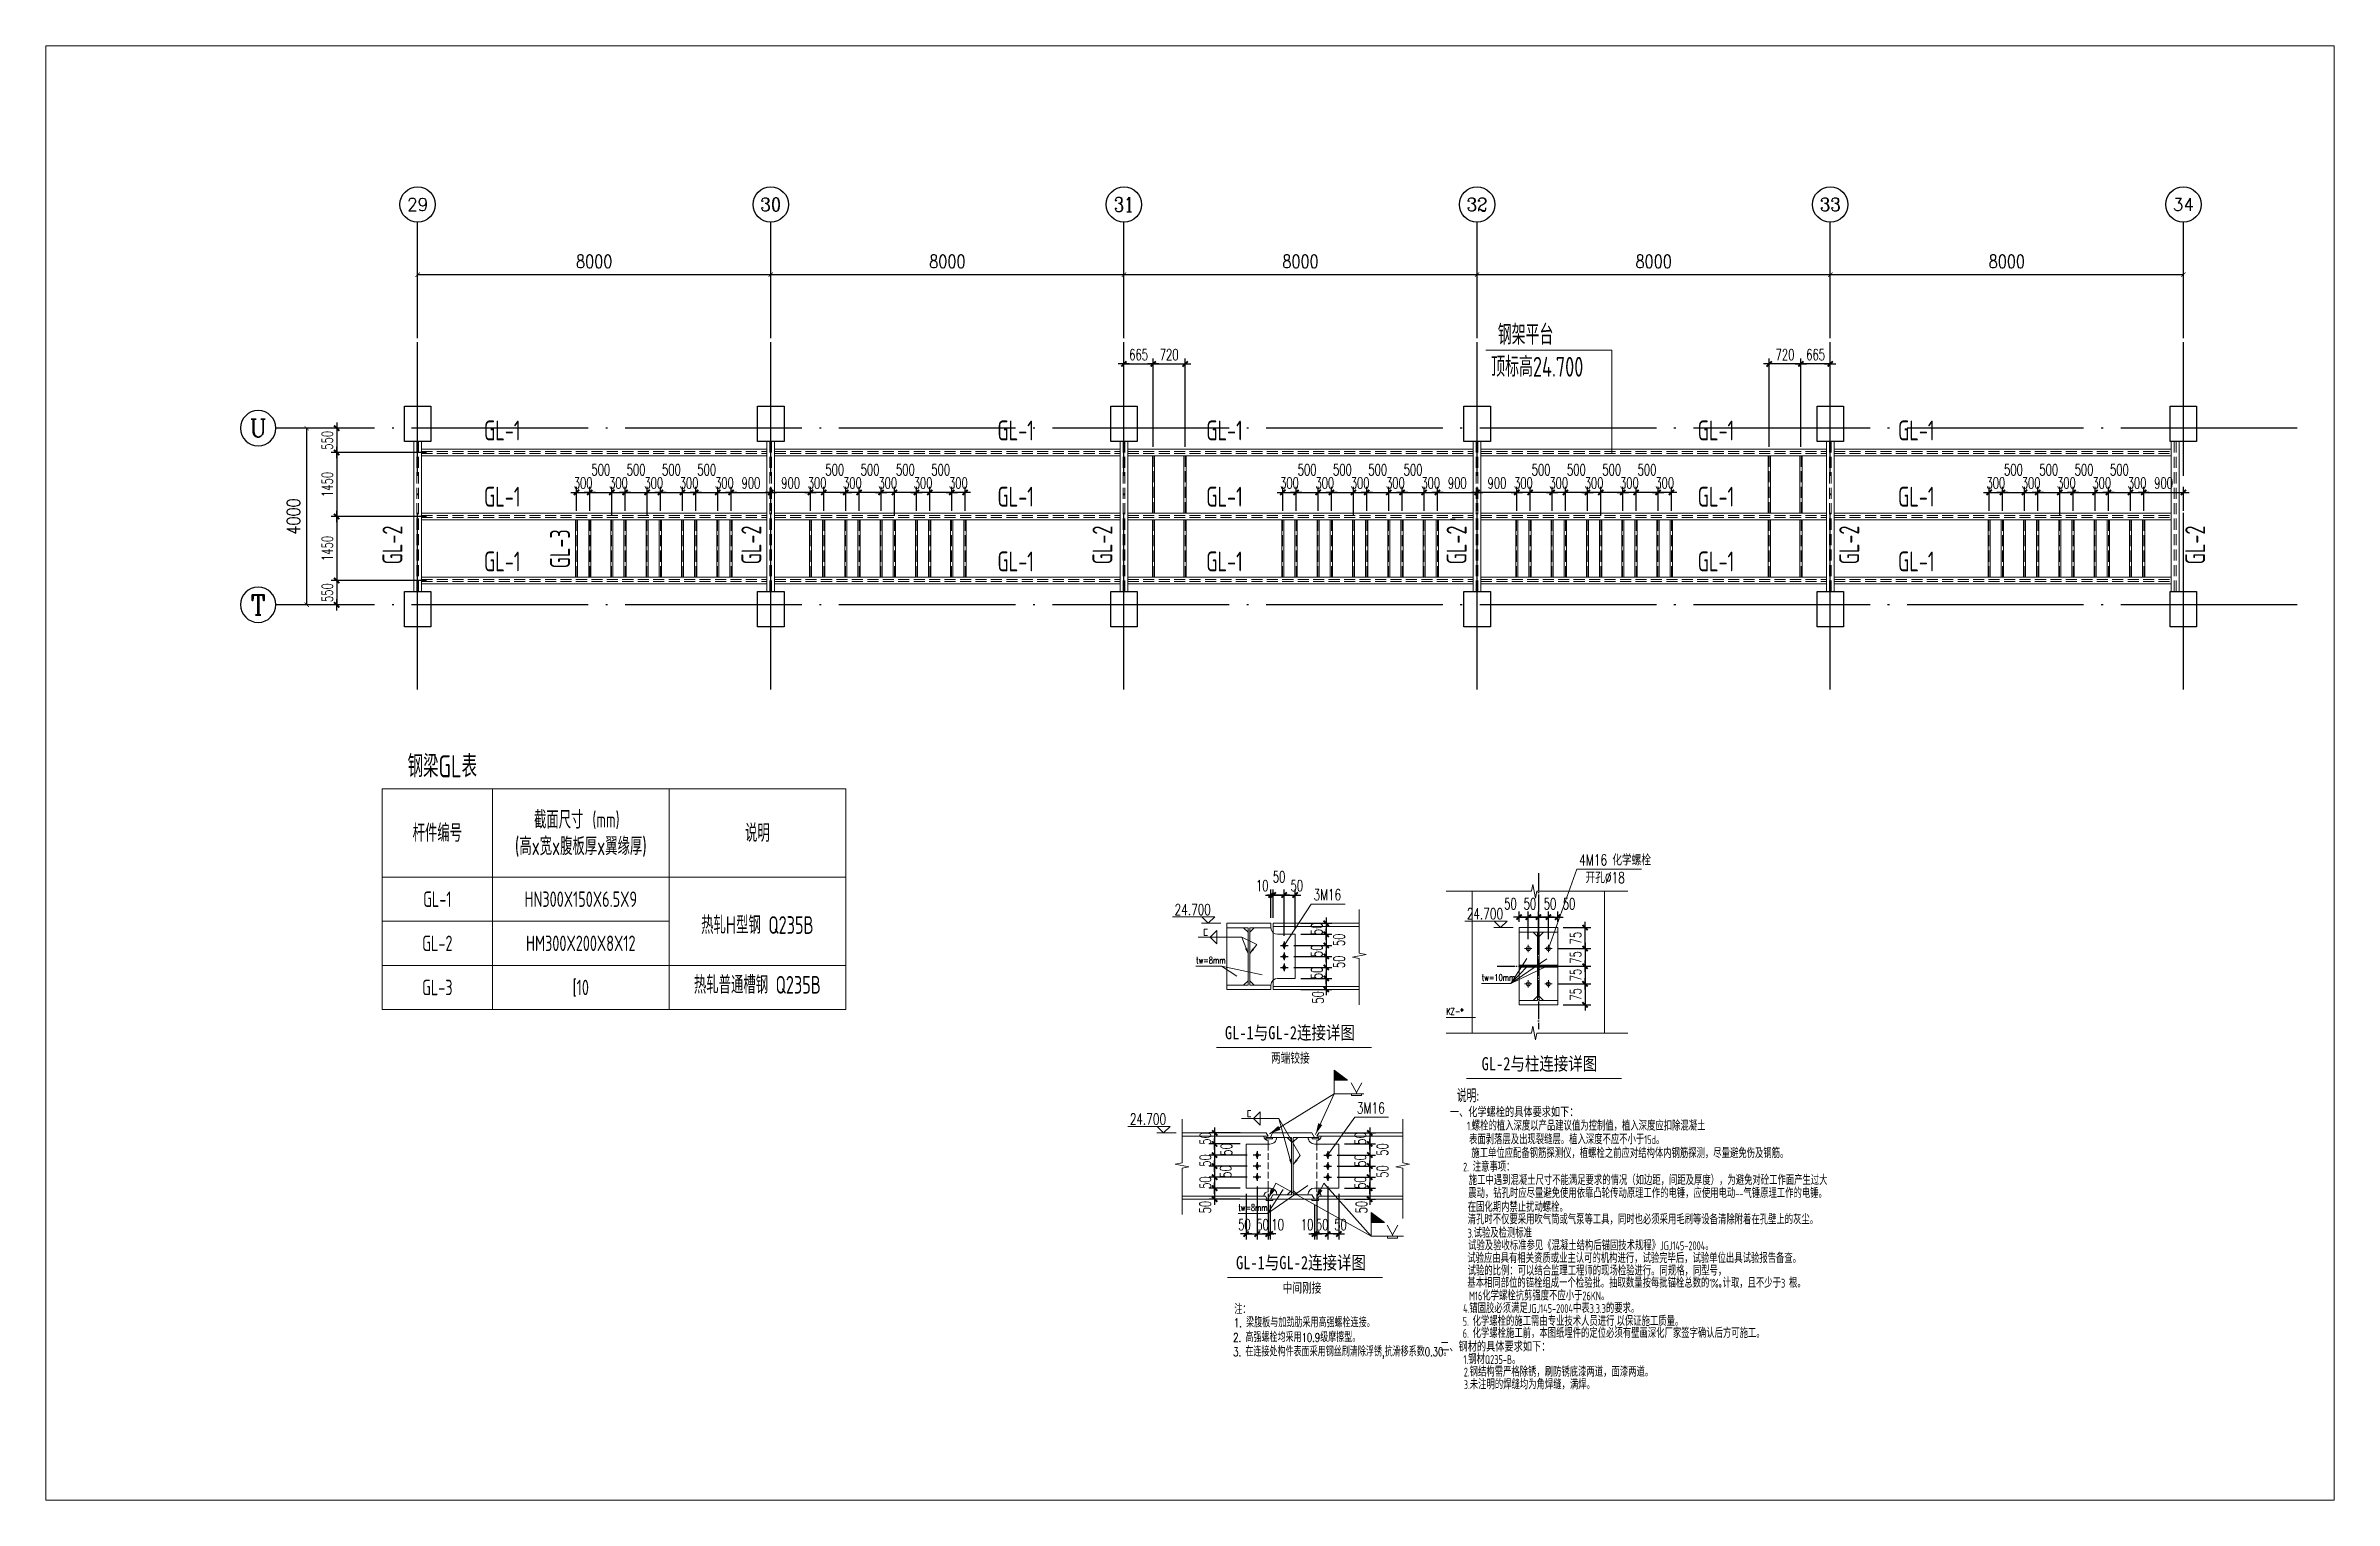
# Model space of a CAD drawing. Header units: millimetres. Extents: x 2998490 to 15040601, y 444546 to 7822218.
# Drawn here: x 14988762 to 15040601, y 7482775 to 7515730 of the extents above; entities that cross this region are included whole.
import ezdxf
from ezdxf.enums import TextEntityAlignment as Align

# ---------------------------------------------------------------- set-up
doc = ezdxf.new("R2010")
doc.units = ezdxf.units.MM
doc.header["$LTSCALE"] = 2000
doc.linetypes.add('DASH', pattern=[0.35, 0.25, -0.1])
doc.linetypes.add('DOTE', pattern=[2.42, 2, -0.2, 0.02, -0.2])
for name, color, linetype in [('3-AXIS', 3, 'Continuous'), ('3-AXIS_TEXT', 7, 'Continuous'), ('3-COLUMN-UP', 2, 'Continuous'), ('AXIS', 3, 'Continuous'), ('AXIS_TEXT', 7, 'Continuous'), ('暖通-风-标注', 160, 'Continuous'), ('暖通-风-设备型号', 3, 'Continuous'), ('暖通-风-说明', 3, 'Continuous'), ('高强螺栓', 52, 'Continuous')]:
    doc.layers.add(name, color=color, linetype=linetype)
doc.layers.add('3-零部件', color=73, linetype='Continuous', lineweight=5)
doc.styles.add('_TCH_AXIS', font='COMPLEX', dxfattribs={"bigfont": 'GBCBIG'})
doc.styles.add('COMPLEX', font='COMPLEX')
doc.styles.add('DIM_FONT', font='SIMPLEX', dxfattribs={"width": 0.8, "bigfont": 'HZTXT'})
doc.styles.add('HT', font='SIMHEI.TTF')
doc.styles.add('JD', font='tj-romans1.shx', dxfattribs={"width": 0.8, "bigfont": 'tjhztxt.shx'})
doc.styles.add('NT3', font='complex.shx', dxfattribs={"width": 0.65, "bigfont": 'hztxt.shx'})
doc.styles.add('TJ03', font='tj03-romans1.shx', dxfattribs={"width": 0.8, "bigfont": 'tj-hztxt1.shx'})
doc.styles.add('TSSD_Rein', font='Tssdeng.shx', dxfattribs={"width": 0.7, "bigfont": 'hztxt.shx'})
doc.dimstyles.new('DIMN100', dxfattribs={"dimtxt": 300, "dimasz": 100, "dimexe": 250, "dimexo": 300, "dimgap": 150, "dimtad": 1, "dimdec": 0, "dimzin": 0, "dimdsep": 46, "dimtxsty": 'DIM_FONT', "dimblk": 'ARCHTICK', "dimcen": 0.09, "dimclrt": 7, "dimazin": 2, "dimtfac": 1, "dimtdec": 0, "dimtix": 1, "dimtmove": 2, "dimatfit": 3, "dimldrblk": 'ARCHTICK', "dimfxl": 0, "dimtolj": 1, "dimtzin": 0, "dimarcsym": 0})
doc.dimstyles.new('暖-标注100', dxfattribs={"dimscale": 0.85, "dimtxt": 300, "dimasz": 1, "dimexe": 150, "dimexo": 150, "dimgap": 100, "dimtad": 1, "dimdec": 0, "dimdsep": 46, "dimtxsty": 'NT3', "dimblk": '_DIMX', "dimcen": 0.09, "dimclrt": 7, "dimadec": 0, "dimazin": 0, "dimtfac": 1, "dimtdec": 0, "dimtix": 1, "dimtmove": 2, "dimatfit": 3, "dimldrblk": '_DIMX', "dimfxl": 0, "dimtolj": 1, "dimtzin": 0, "dimarcsym": 0})

msp = doc.modelspace()

# ---------------------------------------------------------------- texts
at = {"layer": '3-零部件'}
for s, height, style, width, p in [('钢架平台', 450, 'TSSD_Rein', 0.7, (15021652.5, 7508958.7)), ('顶标高24.700', 450, 'TSSD_Rein', 0.7, (15021504.1, 7508231.8)), ('4M16 化学螺栓', 250, 'JD', 0.7, (15023499, 7497157.8)), ('开孔%%c18', 250, 'JD', 0.7, (15023642.4, 7496757.5)), ('3M16', 250, 'JD', 0.7, (15017477.7, 7496370)), ('24.700', 250, 'JD', 0.7, (15014330.6, 7496034)), ('24.700', 250, 'JD', 0.7, (15020950, 7495938.8)), ('tw=8mm', 150, 'JD', 0.7, (15014821.6, 7494934.8)), ('tw=10mm', 150, 'JD', 0.7, (15021290.1, 7494544.7)), ('KZ-*', 150, 'JD', 0.7, (15020486.2, 7493776.4)), ('GL-1与GL-2连接详图', 300, 'HT', 0.8, (15015472.7, 7493219.3)), ('两端铰接', 250, 'JD', 0.7, (15016516.7, 7492665.3)), ('GL-2与柱连接详图', 300, 'HT', 0.8, (15021286.8, 7492516.4)), ('说明:', 300, 'TSSD_Rein', 0.7, (15020727.7, 7491791.2)), ('24.700', 250, 'JD', 0.7, (15013316.2, 7491285.7)), ('3M16', 250, 'JD', 0.7, (15018463, 7491537.4)), ('一、化学螺栓的具体要求如下：', 200, 'TJ03', 0.8, (15020569.1, 7491458.4)), ('    1.螺栓的植入深度以产品建议值为控制值，植入深度应扣除混凝土', 200, 'TSSD_Rein', 0.7, (15020610.1, 7491153.3)), ('表面剥落层及出现裂缝层。植入深度不应不小于15d。', 200, 'TSSD_Rein', 0.7, (15021002.1, 7490844.3)), ('2. 注意事项：', 200, 'TSSD_Rein', 0.7, (15020866.6, 7490223.9)), ('  施工单位应配备钢筋探测仪，植螺栓之前应对结构体内钢筋探测，尽量避免伤及钢筋。', 200, 'TSSD_Rein', 0.7, (15020880.8, 7490531.5)), ('震动，钻孔时应尽量避免使用依靠凸轮传动原理工作的电锤，应使用电动--气锤原理工作的电锤。', 200, 'TSSD_Rein', 0.7, (15020984.3, 7489625.7)), ('施工中遇到混凝土尺寸不能满足要求的情况（如边距，间距及厚度），为避免对砼工作面产生过大', 200, 'TSSD_Rein', 0.7, (15020995.8, 7489921.1)), ('tw=8mm', 150, 'JD', 0.7, (15015775.4, 7489331.1)), ('清孔时不仅要采用吹气筒或气泵等工具，同时也必须采用毛刷等设备清除附着在孔壁上的灰尘。', 200, 'TSSD_Rein', 0.7, (15020972.2, 7489031)), ('在固化期内禁止扰动螺栓。', 200, 'TSSD_Rein', 0.7, (15020972.2, 7489311.7)), ('    3.试验及检测标准', 200, 'TSSD_Rein', 0.7, (15020623, 7488725.1)), ('GL-1与GL-2连接详图', 300, 'HT', 0.8, (15015723.3, 7488009.9)), ('试验应由具有相关资质或业主认可的机构进行，试验完毕后，试验单位出具试验报告备查。', 200, 'TSSD_Rein', 0.7, (15020962.7, 7488153.2)), ('试验及验收标准参见《混凝土结构后锚固技术规程》JGJ145-2004。', 200, 'TSSD_Rein', 0.7, (15020981.5, 7488441.2)), ('中间刚接', 250, 'JD', 0.7, (15016782.6, 7487455.9)), ('基本相同部位的锚栓组成一个检验批。抽取数量按每批锚栓总数的1‰计取，且不少于3 根。', 200, 'TSSD_Rein', 0.7, (15020964.1, 7487592.5)), ('试验的比例：可以结合监理工程师的现场检验进行。同规格，同型号，', 200, 'TSSD_Rein', 0.7, (15020970, 7487869.2)), ('注：', 200, 'JD', 0.7, (15015685.3, 7486994.3)), ('4.锚固胶必须满足JGJ145-2004中表3.3.3的要求。', 200, 'TSSD_Rein', 0.7, (15020866.9, 7487019)), ('M16化学螺栓抗剪强度不应小于26KN。', 200, 'TSSD_Rein', 0.7, (15021003.1, 7487305)), ('1. 梁腹板与加劲肋采用高强螺栓连接。', 200, 'JD', 0.7, (15015676.9, 7486697.3)), ('5. 化学螺栓的施工需由专业技术人员进行,以保证施工质量。', 200, 'TSSD_Rein', 0.7, (15020858, 7486727.7)), ('6. 化学螺栓施工前，本图纸埋件的定位必须有壁画深化厂家签字确认后方可施工。', 200, 'TSSD_Rein', 0.7, (15020858, 7486456.3)), ('2. 高强螺栓均采用10.9级摩擦型。', 200, 'JD', 0.7, (15015659.8, 7486362.6)), ('3. 在连接处构件表面采用钢丝刷清除浮锈,抗滑移系数0.30。', 200, 'JD', 0.7, (15015659.8, 7486037.4)), ('二、钢材的具体要求如下：', 200, 'TJ03', 0.8, (15020348.7, 7486145)), ('1.钢材Q235-B。', 200, 'TSSD_Rein', 0.7, (15020874.9, 7485862.8)), ('2.钢结构需严格除锈，刷防锈底漆两道，面漆两道。', 200, 'TSSD_Rein', 0.7, (15020883.2, 7485578.3)), ('3.未注明的焊缝均为角焊缝，满焊。', 200, 'TSSD_Rein', 0.7, (15020883.2, 7485292.6))]:
    msp.add_text(s, height=height, dxfattribs=dict(at, style=style, width=width)).set_placement(p)
at = {"layer": '3-零部件', "linetype": 'ByBlock', "style": 'TSSD_Rein', "width": 0.7}
msp.add_text('钢梁GL表', height=500, rotation=0.00581, dxfattribs=at).set_placement((14996957.8, 7499155.1))
at = {"layer": '3-零部件', "style": 'TSSD_Rein', "width": 0.7}
for s, height, p in [('杆件编号', 400, (14997631.6, 7497893.9)), ('截面尺寸', 400, (15000381.6, 7498193.9)), ('(mm)', 350, (15001451.7, 7498193.9)), ('说明', 400, (15004881.6, 7497893.9)), ('(高x宽x腹板厚x翼缘厚)', 400, (15000881.6, 7497593.9)), ('GL-1', 350, (14997631.6, 7496393.9)), ('HN300X150X6.5X9', 350, (15000881.6, 7496393.9)), ('热轧H型钢 Q235B', 400, (15004881.6, 7495808.6)), ('GL-2', 350, (14997631.6, 7495393.9)), ('HM300X200X8X12', 350, (15000881.6, 7495393.9)), ('GL-3', 350, (14997631.6, 7494393.9)), ('[10', 350, (15000881.6, 7494393.9)), ('热轧普通槽钢 Q235B', 400, (15004881.6, 7494454.1))]:
    msp.add_text(s, height=height, dxfattribs=at).set_placement(p, align=Align.MIDDLE_CENTER)
at = {"layer": '暖通-风-说明', "style": 'TSSD_Rein', "width": 0.7}
for p in [(14998688.8, 7506788.8), (15010318.4, 7506788.8), (15015049.5, 7506788.8), (15026182, 7506788.8), (15030720.1, 7506788.8), (14998688.8, 7505288.5), (15010318.4, 7505288.5), (15015049.5, 7505288.5), (15026182, 7505288.5), (15030720.1, 7505288.5), (14998688.8, 7503821.4), (15010318.4, 7503821.4), (15015049.5, 7503821.4), (15026182, 7503821.4), (15030720.1, 7503821.4)]:
    msp.add_text('GL-1', height=450, dxfattribs=at).set_placement(p)
for s, p in [('GL-2', (14996839.5, 7503978.4)), ('GL-2', (15004969.1, 7503978.4)), ('GL-2', (15012922.8, 7503978.4)), ('GL-2', (15020945.4, 7503978.4)), ('GL-2', (15029839.8, 7503978.4)), ('GL-2', (15037676.1, 7503978.4)), ('GL-3', (15000635.3, 7503887.9))]:
    msp.add_text(s, height=450, rotation=90, dxfattribs=at).set_placement(p)

# ---------------------------------------------------------------- blocks, each defined once
blk = doc.blocks.new('_ArchTick')
at = {"color": 0, "linetype": 'ByBlock', "const_width": 0.15}
blk.add_lwpolyline([(-0.5, -0.5), (0.5, 0.5)], dxfattribs=at)
blk = doc.blocks.new('*D1957')
at = {"layer": 'AXIS', "color": 0, "lineweight": -2}
for p, q in [((14997185, 7509404), (14997185, 7510795)), ((14997185, 7510545), (15005185, 7510545)), ((15005185, 7509404), (15005185, 7510795))]:
    blk.add_line(p, q, dxfattribs=at)
at = {"layer": 'Defpoints', "color": 0}
for p in [(15005185, 7510545), (14997185, 7509104), (15005185, 7509104)]:
    blk.add_point(p, dxfattribs=at)
at = {"layer": 'AXIS', "color": 0, "lineweight": -2, "xscale": 100, "yscale": 100, "zscale": 100, "rotation": 180}
blk.add_blockref('_ArchTick', (14997185, 7510545), dxfattribs=at)
at = {"layer": 'AXIS', "color": 0, "lineweight": -2, "xscale": 100, "yscale": 100, "zscale": 100}
blk.add_blockref('_ArchTick', (15005185, 7510545), dxfattribs=at)
at = {"layer": 'AXIS', "color": 7, "insert": (15001185, 7510845), "char_height": 300, "attachment_point": 5, "style": 'DIM_FONT'}
blk.add_mtext('\\A1;8000', dxfattribs=at)
blk = doc.blocks.new('*D1958')
at = {"layer": 'AXIS', "color": 0, "lineweight": -2}
for p, q in [((15005185, 7509404), (15005185, 7510795)), ((15005185, 7510545), (15013185, 7510545)), ((15013185, 7509404), (15013185, 7510795))]:
    blk.add_line(p, q, dxfattribs=at)
at = {"layer": 'Defpoints', "color": 0}
for p in [(15013185, 7510545), (15005185, 7509104), (15013185, 7509104)]:
    blk.add_point(p, dxfattribs=at)
at = {"layer": 'AXIS', "color": 0, "lineweight": -2, "xscale": 100, "yscale": 100, "zscale": 100, "rotation": 180}
blk.add_blockref('_ArchTick', (15005185, 7510545), dxfattribs=at)
at = {"layer": 'AXIS', "color": 0, "lineweight": -2, "xscale": 100, "yscale": 100, "zscale": 100}
blk.add_blockref('_ArchTick', (15013185, 7510545), dxfattribs=at)
at = {"layer": 'AXIS', "color": 7, "insert": (15009185, 7510845), "char_height": 300, "attachment_point": 5, "style": 'DIM_FONT'}
blk.add_mtext('\\A1;8000', dxfattribs=at)
blk = doc.blocks.new('*D1959')
at = {"layer": 'AXIS', "color": 0, "lineweight": -2}
for p, q in [((15013185, 7509404), (15013185, 7510795)), ((15013185, 7510545), (15021185, 7510545)), ((15021185, 7509404), (15021185, 7510795))]:
    blk.add_line(p, q, dxfattribs=at)
at = {"layer": 'Defpoints', "color": 0}
for p in [(15021185, 7510545), (15013185, 7509104), (15021185, 7509104)]:
    blk.add_point(p, dxfattribs=at)
at = {"layer": 'AXIS', "color": 0, "lineweight": -2, "xscale": 100, "yscale": 100, "zscale": 100, "rotation": 180}
blk.add_blockref('_ArchTick', (15013185, 7510545), dxfattribs=at)
at = {"layer": 'AXIS', "color": 0, "lineweight": -2, "xscale": 100, "yscale": 100, "zscale": 100}
blk.add_blockref('_ArchTick', (15021185, 7510545), dxfattribs=at)
at = {"layer": 'AXIS', "color": 7, "insert": (15017185, 7510845), "char_height": 300, "attachment_point": 5, "style": 'DIM_FONT'}
blk.add_mtext('\\A1;8000', dxfattribs=at)
blk = doc.blocks.new('*D1960')
at = {"layer": 'AXIS', "color": 0, "lineweight": -2}
for p, q in [((15021185, 7509404), (15021185, 7510795)), ((15021185, 7510545), (15029185, 7510545)), ((15029185, 7509404), (15029185, 7510795))]:
    blk.add_line(p, q, dxfattribs=at)
at = {"layer": 'Defpoints', "color": 0}
for p in [(15029185, 7510545), (15021185, 7509104), (15029185, 7509104)]:
    blk.add_point(p, dxfattribs=at)
at = {"layer": 'AXIS', "color": 0, "lineweight": -2, "xscale": 100, "yscale": 100, "zscale": 100, "rotation": 180}
blk.add_blockref('_ArchTick', (15021185, 7510545), dxfattribs=at)
at = {"layer": 'AXIS', "color": 0, "lineweight": -2, "xscale": 100, "yscale": 100, "zscale": 100}
blk.add_blockref('_ArchTick', (15029185, 7510545), dxfattribs=at)
at = {"layer": 'AXIS', "color": 7, "insert": (15025185, 7510845), "char_height": 300, "attachment_point": 5, "style": 'DIM_FONT'}
blk.add_mtext('\\A1;8000', dxfattribs=at)
blk = doc.blocks.new('*D1961')
at = {"layer": 'AXIS', "color": 0, "lineweight": -2}
for p, q in [((15029185, 7509404), (15029185, 7510795)), ((15029185, 7510545), (15037185, 7510545)), ((15037185, 7509404), (15037185, 7510795))]:
    blk.add_line(p, q, dxfattribs=at)
at = {"layer": 'Defpoints', "color": 0}
for p in [(15037185, 7510545), (15029185, 7509104), (15037185, 7509104)]:
    blk.add_point(p, dxfattribs=at)
at = {"layer": 'AXIS', "color": 0, "lineweight": -2, "xscale": 100, "yscale": 100, "zscale": 100, "rotation": 180}
blk.add_blockref('_ArchTick', (15029185, 7510545), dxfattribs=at)
at = {"layer": 'AXIS', "color": 0, "lineweight": -2, "xscale": 100, "yscale": 100, "zscale": 100}
blk.add_blockref('_ArchTick', (15037185, 7510545), dxfattribs=at)
at = {"layer": 'AXIS', "color": 7, "insert": (15033185, 7510845), "char_height": 300, "attachment_point": 5, "style": 'DIM_FONT'}
blk.add_mtext('\\A1;8000', dxfattribs=at)
blk = doc.blocks.new('_AXISO')
blk.add_circle((0, 0), 0.5)
at = {"layer": '3-AXIS_TEXT', "style": 'COMPLEX', "width": 1.041667}
blk.add_attdef('A', text='', height=0.56, dxfattribs=at).set_placement((-0.25, -0.28), (0.25, -0.28), align=Align.FIT)
blk = doc.blocks.new('*D1962')
at = {"layer": 'AXIS', "color": 0, "lineweight": -2}
for p, q in [((14995412, 7507065), (14994423, 7507065)), ((14994673, 7503065), (14994673, 7507065)), ((14995412, 7503065), (14994423, 7503065))]:
    blk.add_line(p, q, dxfattribs=at)
at = {"layer": 'Defpoints', "color": 0}
for p in [(14994673, 7507065), (14995712, 7507065), (14995712, 7503065)]:
    blk.add_point(p, dxfattribs=at)
at = {"layer": 'AXIS', "color": 0, "lineweight": -2, "xscale": 100, "yscale": 100, "zscale": 100}
for p, rotation in [((14994673, 7507065), 90), ((14994673, 7503065), 270)]:
    blk.add_blockref('_ArchTick', p, dxfattribs=dict(at, rotation=rotation))
at = {"layer": 'AXIS', "color": 7, "insert": (14994373, 7505065), "char_height": 300, "attachment_point": 5, "rotation": 90, "style": 'DIM_FONT'}
blk.add_mtext('\\A1;4000', dxfattribs=at)
blk = doc.blocks.new('_DIMX')
blk.add_line((-150, 0), (150, 0))
at = {"const_width": 50}
blk.add_lwpolyline([(-70, -70), (70, 70)], dxfattribs=at)
blk = doc.blocks.new('*D2009')
at = {"layer": 'Defpoints', "color": 0, "linetype": 'ByBlock'}
for p in [(14996214, 7507065), (14995352, 7506515), (14997514, 7506515)]:
    blk.add_point(p, dxfattribs=at)
at = {"layer": '暖通-风-标注', "color": 0, "linetype": 'ByBlock', "lineweight": -2}
for p, q in [((14996087, 7507065), (14995224, 7507065)), ((14995352, 7507066), (14995352, 7507067)), ((14995352, 7507065), (14995352, 7506515)), ((14997387, 7506515), (14995224, 7506515)), ((14995352, 7506515), (14995352, 7506514))]:
    blk.add_line(p, q, dxfattribs=at)
at = {"layer": '暖通-风-标注', "color": 0, "linetype": 'ByBlock', "lineweight": -2, "xscale": 0.85, "yscale": 0.85, "zscale": 0.85}
for p, rotation in [((14995352, 7507065), 270), ((14995352, 7506515), 90)]:
    blk.add_blockref('_DIMX', p, dxfattribs=dict(at, rotation=rotation))
at = {"layer": '暖通-风-标注', "color": 7, "linetype": 'ByBlock', "insert": (14995139, 7506790), "char_height": 255, "attachment_point": 5, "rotation": 90, "style": 'NT3'}
blk.add_mtext('\\A1;550', dxfattribs=at)
blk = doc.blocks.new('*D2010')
at = {"layer": 'Defpoints', "color": 0, "linetype": 'ByBlock'}
for p in [(14997514, 7506515), (14995352, 7505065), (14997514, 7505065)]:
    blk.add_point(p, dxfattribs=at)
at = {"layer": '暖通-风-标注', "color": 0, "linetype": 'ByBlock', "lineweight": -2}
for p, q in [((14997387, 7506515), (14995224, 7506515)), ((14995352, 7506515), (14995352, 7505066)), ((14997387, 7505065), (14995224, 7505065))]:
    blk.add_line(p, q, dxfattribs=at)
at = {"layer": '暖通-风-标注', "color": 0, "linetype": 'ByBlock', "lineweight": -2, "xscale": 0.85, "yscale": 0.85, "zscale": 0.85}
for p, rotation in [((14995352, 7506515), 90), ((14995352, 7505065), 270)]:
    blk.add_blockref('_DIMX', p, dxfattribs=dict(at, rotation=rotation))
at = {"layer": '暖通-风-标注', "color": 7, "linetype": 'ByBlock', "insert": (14995139, 7505790), "char_height": 255, "attachment_point": 5, "rotation": 90, "style": 'NT3'}
blk.add_mtext('\\A1;1450', dxfattribs=at)
blk = doc.blocks.new('*D2011')
at = {"layer": 'Defpoints', "color": 0, "linetype": 'ByBlock'}
for p in [(14997514, 7505065), (14995352, 7503615), (14997514, 7503615)]:
    blk.add_point(p, dxfattribs=at)
at = {"layer": '暖通-风-标注', "color": 0, "linetype": 'ByBlock', "lineweight": -2}
for p, q in [((14997387, 7505065), (14995224, 7505065)), ((14995352, 7505065), (14995352, 7503616)), ((14997387, 7503615), (14995224, 7503615))]:
    blk.add_line(p, q, dxfattribs=at)
at = {"layer": '暖通-风-标注', "color": 0, "linetype": 'ByBlock', "lineweight": -2, "xscale": 0.85, "yscale": 0.85, "zscale": 0.85}
for p, rotation in [((14995352, 7505065), 90), ((14995352, 7503615), 270)]:
    blk.add_blockref('_DIMX', p, dxfattribs=dict(at, rotation=rotation))
at = {"layer": '暖通-风-标注', "color": 7, "linetype": 'ByBlock', "insert": (14995139, 7504340), "char_height": 255, "attachment_point": 5, "rotation": 90, "style": 'NT3'}
blk.add_mtext('\\A1;1450', dxfattribs=at)
blk = doc.blocks.new('*D2012')
at = {"layer": 'Defpoints', "color": 0, "linetype": 'ByBlock'}
for p in [(14997514, 7503615), (14995352, 7503065), (14995814, 7503065)]:
    blk.add_point(p, dxfattribs=at)
at = {"layer": '暖通-风-标注', "color": 0, "linetype": 'ByBlock', "lineweight": -2}
for p, q in [((14997387, 7503615), (14995224, 7503615)), ((14995352, 7503616), (14995352, 7503617)), ((14995352, 7503615), (14995352, 7503065)), ((14995687, 7503065), (14995224, 7503065)), ((14995352, 7503065), (14995352, 7503064))]:
    blk.add_line(p, q, dxfattribs=at)
at = {"layer": '暖通-风-标注', "color": 0, "linetype": 'ByBlock', "lineweight": -2, "xscale": 0.85, "yscale": 0.85, "zscale": 0.85}
for p, rotation in [((14995352, 7503615), 270), ((14995352, 7503065), 90)]:
    blk.add_blockref('_DIMX', p, dxfattribs=dict(at, rotation=rotation))
at = {"layer": '暖通-风-标注', "color": 7, "linetype": 'ByBlock', "insert": (14995139, 7503340), "char_height": 255, "attachment_point": 5, "rotation": 90, "style": 'NT3'}
blk.add_mtext('\\A1;550', dxfattribs=at)
blk = doc.blocks.new('*D2013')
at = {"layer": 'Defpoints', "color": 0, "linetype": 'ByBlock'}
for p in [(15001085, 7505610), (15000785, 7505065), (15001085, 7505065)]:
    blk.add_point(p, dxfattribs=at)
at = {"layer": '暖通-风-标注', "color": 0, "linetype": 'ByBlock', "lineweight": -2}
for p, q in [((15000784, 7505610), (15000783, 7505610)), ((15000785, 7505193), (15000785, 7505738)), ((15000785, 7505610), (15001085, 7505610)), ((15001085, 7505193), (15001085, 7505738)), ((15001086, 7505610), (15001086, 7505610))]:
    blk.add_line(p, q, dxfattribs=at)
at = {"layer": '暖通-风-标注', "color": 0, "linetype": 'ByBlock', "lineweight": -2, "xscale": 0.85, "yscale": 0.85, "zscale": 0.85}
blk.add_blockref('_DIMX', (15000785, 7505610), dxfattribs=at)
at = {"layer": '暖通-风-标注', "color": 0, "linetype": 'ByBlock', "lineweight": -2, "xscale": 0.85, "yscale": 0.85, "zscale": 0.85, "rotation": 180}
blk.add_blockref('_DIMX', (15001085, 7505610), dxfattribs=at)
at = {"layer": '暖通-风-标注', "color": 7, "linetype": 'ByBlock', "insert": (15000935, 7505823), "char_height": 255, "attachment_point": 5, "style": 'NT3'}
blk.add_mtext('\\A1;300', dxfattribs=at)
blk = doc.blocks.new('*D2014')
at = {"layer": 'Defpoints', "color": 0, "linetype": 'ByBlock'}
for p in [(15001885, 7505610), (15001585, 7505065), (15001885, 7505065)]:
    blk.add_point(p, dxfattribs=at)
at = {"layer": '暖通-风-标注', "color": 0, "linetype": 'ByBlock', "lineweight": -2}
for p, q in [((15001584, 7505610), (15001583, 7505610)), ((15001585, 7505193), (15001585, 7505738)), ((15001585, 7505610), (15001885, 7505610)), ((15001885, 7505193), (15001885, 7505738)), ((15001886, 7505610), (15001886, 7505610))]:
    blk.add_line(p, q, dxfattribs=at)
at = {"layer": '暖通-风-标注', "color": 0, "linetype": 'ByBlock', "lineweight": -2, "xscale": 0.85, "yscale": 0.85, "zscale": 0.85}
blk.add_blockref('_DIMX', (15001585, 7505610), dxfattribs=at)
at = {"layer": '暖通-风-标注', "color": 0, "linetype": 'ByBlock', "lineweight": -2, "xscale": 0.85, "yscale": 0.85, "zscale": 0.85, "rotation": 180}
blk.add_blockref('_DIMX', (15001885, 7505610), dxfattribs=at)
at = {"layer": '暖通-风-标注', "color": 7, "linetype": 'ByBlock', "insert": (15001735, 7505823), "char_height": 255, "attachment_point": 5, "style": 'NT3'}
blk.add_mtext('\\A1;300', dxfattribs=at)
blk = doc.blocks.new('*D2015')
at = {"layer": 'Defpoints', "color": 0, "linetype": 'ByBlock'}
for p in [(15002385, 7505610), (15001885, 7505065), (15002385, 7504955)]:
    blk.add_point(p, dxfattribs=at)
at = {"layer": '暖通-风-标注', "color": 0, "linetype": 'ByBlock', "lineweight": -2}
for p, q in [((15001885, 7505193), (15001885, 7505738)), ((15001886, 7505610), (15002384, 7505610)), ((15002385, 7505083), (15002385, 7505738))]:
    blk.add_line(p, q, dxfattribs=at)
at = {"layer": '暖通-风-标注', "color": 0, "linetype": 'ByBlock', "lineweight": -2, "xscale": 0.85, "yscale": 0.85, "zscale": 0.85, "rotation": 180}
blk.add_blockref('_DIMX', (15001885, 7505610), dxfattribs=at)
at = {"layer": '暖通-风-标注', "color": 0, "linetype": 'ByBlock', "lineweight": -2, "xscale": 0.85, "yscale": 0.85, "zscale": 0.85}
blk.add_blockref('_DIMX', (15002385, 7505610), dxfattribs=at)
at = {"layer": '暖通-风-标注', "color": 7, "linetype": 'ByBlock', "insert": (15002135, 7506123), "char_height": 255, "attachment_point": 5, "style": 'NT3'}
blk.add_mtext('\\A1;500', dxfattribs=at)
blk = doc.blocks.new('*D2016')
at = {"layer": 'Defpoints', "color": 0, "linetype": 'ByBlock'}
for p in [(15002685, 7505610), (15002385, 7504955), (15002685, 7505065)]:
    blk.add_point(p, dxfattribs=at)
at = {"layer": '暖通-风-标注', "color": 0, "linetype": 'ByBlock', "lineweight": -2}
for p, q in [((15002384, 7505610), (15002383, 7505610)), ((15002385, 7505083), (15002385, 7505738)), ((15002385, 7505610), (15002685, 7505610)), ((15002685, 7505193), (15002685, 7505738)), ((15002686, 7505610), (15002686, 7505610))]:
    blk.add_line(p, q, dxfattribs=at)
at = {"layer": '暖通-风-标注', "color": 0, "linetype": 'ByBlock', "lineweight": -2, "xscale": 0.85, "yscale": 0.85, "zscale": 0.85}
blk.add_blockref('_DIMX', (15002385, 7505610), dxfattribs=at)
at = {"layer": '暖通-风-标注', "color": 0, "linetype": 'ByBlock', "lineweight": -2, "xscale": 0.85, "yscale": 0.85, "zscale": 0.85, "rotation": 180}
blk.add_blockref('_DIMX', (15002685, 7505610), dxfattribs=at)
at = {"layer": '暖通-风-标注', "color": 7, "linetype": 'ByBlock', "insert": (15002535, 7505823), "char_height": 255, "attachment_point": 5, "style": 'NT3'}
blk.add_mtext('\\A1;300', dxfattribs=at)
blk = doc.blocks.new('*D2017')
at = {"layer": 'Defpoints', "color": 0, "linetype": 'ByBlock'}
for p in [(15003185, 7505610), (15002685, 7505065), (15003185, 7505065)]:
    blk.add_point(p, dxfattribs=at)
at = {"layer": '暖通-风-标注', "color": 0, "linetype": 'ByBlock', "lineweight": -2}
for p, q in [((15002685, 7505193), (15002685, 7505738)), ((15002686, 7505610), (15003184, 7505610)), ((15003185, 7505193), (15003185, 7505738))]:
    blk.add_line(p, q, dxfattribs=at)
at = {"layer": '暖通-风-标注', "color": 0, "linetype": 'ByBlock', "lineweight": -2, "xscale": 0.85, "yscale": 0.85, "zscale": 0.85, "rotation": 180}
blk.add_blockref('_DIMX', (15002685, 7505610), dxfattribs=at)
at = {"layer": '暖通-风-标注', "color": 0, "linetype": 'ByBlock', "lineweight": -2, "xscale": 0.85, "yscale": 0.85, "zscale": 0.85}
blk.add_blockref('_DIMX', (15003185, 7505610), dxfattribs=at)
at = {"layer": '暖通-风-标注', "color": 7, "linetype": 'ByBlock', "insert": (15002935, 7506123), "char_height": 255, "attachment_point": 5, "style": 'NT3'}
blk.add_mtext('\\A1;500', dxfattribs=at)
blk = doc.blocks.new('*D2018')
at = {"layer": 'Defpoints', "color": 0, "linetype": 'ByBlock'}
for p in [(15003485, 7505610), (15003185, 7505065), (15003485, 7505065)]:
    blk.add_point(p, dxfattribs=at)
at = {"layer": '暖通-风-标注', "color": 0, "linetype": 'ByBlock', "lineweight": -2}
for p, q in [((15003184, 7505610), (15003183, 7505610)), ((15003185, 7505193), (15003185, 7505738)), ((15003185, 7505610), (15003485, 7505610)), ((15003485, 7505193), (15003485, 7505738)), ((15003486, 7505610), (15003486, 7505610))]:
    blk.add_line(p, q, dxfattribs=at)
at = {"layer": '暖通-风-标注', "color": 0, "linetype": 'ByBlock', "lineweight": -2, "xscale": 0.85, "yscale": 0.85, "zscale": 0.85}
blk.add_blockref('_DIMX', (15003185, 7505610), dxfattribs=at)
at = {"layer": '暖通-风-标注', "color": 0, "linetype": 'ByBlock', "lineweight": -2, "xscale": 0.85, "yscale": 0.85, "zscale": 0.85, "rotation": 180}
blk.add_blockref('_DIMX', (15003485, 7505610), dxfattribs=at)
at = {"layer": '暖通-风-标注', "color": 7, "linetype": 'ByBlock', "insert": (15003335, 7505823), "char_height": 255, "attachment_point": 5, "style": 'NT3'}
blk.add_mtext('\\A1;300', dxfattribs=at)
blk = doc.blocks.new('*D2019')
at = {"layer": 'Defpoints', "color": 0, "linetype": 'ByBlock'}
for p in [(15003985, 7505610), (15003485, 7505065), (15003985, 7505065)]:
    blk.add_point(p, dxfattribs=at)
at = {"layer": '暖通-风-标注', "color": 0, "linetype": 'ByBlock', "lineweight": -2}
for p, q in [((15003485, 7505193), (15003485, 7505738)), ((15003486, 7505610), (15003984, 7505610)), ((15003985, 7505193), (15003985, 7505738))]:
    blk.add_line(p, q, dxfattribs=at)
at = {"layer": '暖通-风-标注', "color": 0, "linetype": 'ByBlock', "lineweight": -2, "xscale": 0.85, "yscale": 0.85, "zscale": 0.85, "rotation": 180}
blk.add_blockref('_DIMX', (15003485, 7505610), dxfattribs=at)
at = {"layer": '暖通-风-标注', "color": 0, "linetype": 'ByBlock', "lineweight": -2, "xscale": 0.85, "yscale": 0.85, "zscale": 0.85}
blk.add_blockref('_DIMX', (15003985, 7505610), dxfattribs=at)
at = {"layer": '暖通-风-标注', "color": 7, "linetype": 'ByBlock', "insert": (15003735, 7506123), "char_height": 255, "attachment_point": 5, "style": 'NT3'}
blk.add_mtext('\\A1;500', dxfattribs=at)
blk = doc.blocks.new('*D2005')
at = {"layer": 'Defpoints', "color": 0, "linetype": 'ByBlock'}
for p in [(15004285, 7505610), (15003985, 7505065), (15004285, 7505065)]:
    blk.add_point(p, dxfattribs=at)
at = {"layer": '暖通-风-标注', "color": 0, "linetype": 'ByBlock', "lineweight": -2}
for p, q in [((15003984, 7505610), (15003983, 7505610)), ((15003985, 7505193), (15003985, 7505738)), ((15003985, 7505610), (15004285, 7505610)), ((15004285, 7505193), (15004285, 7505738)), ((15004286, 7505610), (15004286, 7505610))]:
    blk.add_line(p, q, dxfattribs=at)
at = {"layer": '暖通-风-标注', "color": 0, "linetype": 'ByBlock', "lineweight": -2, "xscale": 0.85, "yscale": 0.85, "zscale": 0.85}
blk.add_blockref('_DIMX', (15003985, 7505610), dxfattribs=at)
at = {"layer": '暖通-风-标注', "color": 0, "linetype": 'ByBlock', "lineweight": -2, "xscale": 0.85, "yscale": 0.85, "zscale": 0.85, "rotation": 180}
blk.add_blockref('_DIMX', (15004285, 7505610), dxfattribs=at)
at = {"layer": '暖通-风-标注', "color": 7, "linetype": 'ByBlock', "insert": (15004135, 7505823), "char_height": 255, "attachment_point": 5, "style": 'NT3'}
blk.add_mtext('\\A1;300', dxfattribs=at)
blk = doc.blocks.new('*D2006')
at = {"layer": 'Defpoints', "color": 0, "linetype": 'ByBlock'}
for p in [(15005185, 7505610), (15004285, 7505065), (15005185, 7505065)]:
    blk.add_point(p, dxfattribs=at)
at = {"layer": '暖通-风-标注', "color": 0, "linetype": 'ByBlock', "lineweight": -2}
for p, q in [((15004285, 7505193), (15004285, 7505738)), ((15004286, 7505610), (15005184, 7505610)), ((15005185, 7505193), (15005185, 7505738))]:
    blk.add_line(p, q, dxfattribs=at)
at = {"layer": '暖通-风-标注', "color": 0, "linetype": 'ByBlock', "lineweight": -2, "xscale": 0.85, "yscale": 0.85, "zscale": 0.85, "rotation": 180}
blk.add_blockref('_DIMX', (15004285, 7505610), dxfattribs=at)
at = {"layer": '暖通-风-标注', "color": 0, "linetype": 'ByBlock', "lineweight": -2, "xscale": 0.85, "yscale": 0.85, "zscale": 0.85}
blk.add_blockref('_DIMX', (15005185, 7505610), dxfattribs=at)
at = {"layer": '暖通-风-标注', "color": 7, "linetype": 'ByBlock', "insert": (15004735, 7505823), "char_height": 255, "attachment_point": 5, "style": 'NT3'}
blk.add_mtext('\\A1;900', dxfattribs=at)
blk = doc.blocks.new('*D1963')
at = {"layer": 'Defpoints', "color": 0, "linetype": 'ByBlock'}
for p in [(15009285, 7505610), (15009285, 7505065), (15009585, 7505065)]:
    blk.add_point(p, dxfattribs=at)
at = {"layer": '暖通-风-标注', "color": 0, "linetype": 'ByBlock', "lineweight": -2}
for p, q in [((15009284, 7505610), (15009283, 7505610)), ((15009285, 7505193), (15009285, 7505738)), ((15009585, 7505610), (15009285, 7505610)), ((15009585, 7505193), (15009585, 7505738)), ((15009586, 7505610), (15009586, 7505610))]:
    blk.add_line(p, q, dxfattribs=at)
at = {"layer": '暖通-风-标注', "color": 0, "linetype": 'ByBlock', "lineweight": -2, "xscale": 0.85, "yscale": 0.85, "zscale": 0.85}
blk.add_blockref('_DIMX', (15009285, 7505610), dxfattribs=at)
at = {"layer": '暖通-风-标注', "color": 0, "linetype": 'ByBlock', "lineweight": -2, "xscale": 0.85, "yscale": 0.85, "zscale": 0.85, "rotation": 180}
blk.add_blockref('_DIMX', (15009585, 7505610), dxfattribs=at)
at = {"layer": '暖通-风-标注', "color": 7, "linetype": 'ByBlock', "insert": (15009435, 7505823), "char_height": 255, "attachment_point": 5, "style": 'NT3'}
blk.add_mtext('\\A1;300', dxfattribs=at)
blk = doc.blocks.new('*D1964')
at = {"layer": 'Defpoints', "color": 0, "linetype": 'ByBlock'}
for p in [(15008785, 7505610), (15008785, 7505065), (15009285, 7505065)]:
    blk.add_point(p, dxfattribs=at)
at = {"layer": '暖通-风-标注', "color": 0, "linetype": 'ByBlock', "lineweight": -2}
for p, q in [((15008785, 7505193), (15008785, 7505738)), ((15009284, 7505610), (15008786, 7505610)), ((15009285, 7505193), (15009285, 7505738))]:
    blk.add_line(p, q, dxfattribs=at)
at = {"layer": '暖通-风-标注', "color": 0, "linetype": 'ByBlock', "lineweight": -2, "xscale": 0.85, "yscale": 0.85, "zscale": 0.85, "rotation": 180}
blk.add_blockref('_DIMX', (15008785, 7505610), dxfattribs=at)
at = {"layer": '暖通-风-标注', "color": 0, "linetype": 'ByBlock', "lineweight": -2, "xscale": 0.85, "yscale": 0.85, "zscale": 0.85}
blk.add_blockref('_DIMX', (15009285, 7505610), dxfattribs=at)
at = {"layer": '暖通-风-标注', "color": 7, "linetype": 'ByBlock', "insert": (15009035, 7506123), "char_height": 255, "attachment_point": 5, "style": 'NT3'}
blk.add_mtext('\\A1;500', dxfattribs=at)
blk = doc.blocks.new('*D1965')
at = {"layer": 'Defpoints', "color": 0, "linetype": 'ByBlock'}
for p in [(15008485, 7505610), (15008485, 7505065), (15008785, 7505065)]:
    blk.add_point(p, dxfattribs=at)
at = {"layer": '暖通-风-标注', "color": 0, "linetype": 'ByBlock', "lineweight": -2}
for p, q in [((15008484, 7505610), (15008483, 7505610)), ((15008485, 7505193), (15008485, 7505738)), ((15008785, 7505610), (15008485, 7505610)), ((15008785, 7505193), (15008785, 7505738)), ((15008786, 7505610), (15008786, 7505610))]:
    blk.add_line(p, q, dxfattribs=at)
at = {"layer": '暖通-风-标注', "color": 0, "linetype": 'ByBlock', "lineweight": -2, "xscale": 0.85, "yscale": 0.85, "zscale": 0.85}
blk.add_blockref('_DIMX', (15008485, 7505610), dxfattribs=at)
at = {"layer": '暖通-风-标注', "color": 0, "linetype": 'ByBlock', "lineweight": -2, "xscale": 0.85, "yscale": 0.85, "zscale": 0.85, "rotation": 180}
blk.add_blockref('_DIMX', (15008785, 7505610), dxfattribs=at)
at = {"layer": '暖通-风-标注', "color": 7, "linetype": 'ByBlock', "insert": (15008635, 7505823), "char_height": 255, "attachment_point": 5, "style": 'NT3'}
blk.add_mtext('\\A1;300', dxfattribs=at)
blk = doc.blocks.new('*D1966')
at = {"layer": 'Defpoints', "color": 0, "linetype": 'ByBlock'}
for p in [(15007985, 7505610), (15007985, 7504955), (15008485, 7505065)]:
    blk.add_point(p, dxfattribs=at)
at = {"layer": '暖通-风-标注', "color": 0, "linetype": 'ByBlock', "lineweight": -2}
for p, q in [((15007985, 7505083), (15007985, 7505738)), ((15008484, 7505610), (15007986, 7505610)), ((15008485, 7505193), (15008485, 7505738))]:
    blk.add_line(p, q, dxfattribs=at)
at = {"layer": '暖通-风-标注', "color": 0, "linetype": 'ByBlock', "lineweight": -2, "xscale": 0.85, "yscale": 0.85, "zscale": 0.85, "rotation": 180}
blk.add_blockref('_DIMX', (15007985, 7505610), dxfattribs=at)
at = {"layer": '暖通-风-标注', "color": 0, "linetype": 'ByBlock', "lineweight": -2, "xscale": 0.85, "yscale": 0.85, "zscale": 0.85}
blk.add_blockref('_DIMX', (15008485, 7505610), dxfattribs=at)
at = {"layer": '暖通-风-标注', "color": 7, "linetype": 'ByBlock', "insert": (15008235, 7506123), "char_height": 255, "attachment_point": 5, "style": 'NT3'}
blk.add_mtext('\\A1;500', dxfattribs=at)
blk = doc.blocks.new('*D1967')
at = {"layer": 'Defpoints', "color": 0, "linetype": 'ByBlock'}
for p in [(15007685, 7505610), (15007685, 7505065), (15007985, 7504955)]:
    blk.add_point(p, dxfattribs=at)
at = {"layer": '暖通-风-标注', "color": 0, "linetype": 'ByBlock', "lineweight": -2}
for p, q in [((15007684, 7505610), (15007683, 7505610)), ((15007685, 7505193), (15007685, 7505738)), ((15007985, 7505610), (15007685, 7505610)), ((15007985, 7505083), (15007985, 7505738)), ((15007986, 7505610), (15007986, 7505610))]:
    blk.add_line(p, q, dxfattribs=at)
at = {"layer": '暖通-风-标注', "color": 0, "linetype": 'ByBlock', "lineweight": -2, "xscale": 0.85, "yscale": 0.85, "zscale": 0.85}
blk.add_blockref('_DIMX', (15007685, 7505610), dxfattribs=at)
at = {"layer": '暖通-风-标注', "color": 0, "linetype": 'ByBlock', "lineweight": -2, "xscale": 0.85, "yscale": 0.85, "zscale": 0.85, "rotation": 180}
blk.add_blockref('_DIMX', (15007985, 7505610), dxfattribs=at)
at = {"layer": '暖通-风-标注', "color": 7, "linetype": 'ByBlock', "insert": (15007835, 7505823), "char_height": 255, "attachment_point": 5, "style": 'NT3'}
blk.add_mtext('\\A1;300', dxfattribs=at)
blk = doc.blocks.new('*D1968')
at = {"layer": 'Defpoints', "color": 0, "linetype": 'ByBlock'}
for p in [(15007185, 7505610), (15007185, 7505065), (15007685, 7505065)]:
    blk.add_point(p, dxfattribs=at)
at = {"layer": '暖通-风-标注', "color": 0, "linetype": 'ByBlock', "lineweight": -2}
for p, q in [((15007185, 7505193), (15007185, 7505738)), ((15007684, 7505610), (15007186, 7505610)), ((15007685, 7505193), (15007685, 7505738))]:
    blk.add_line(p, q, dxfattribs=at)
at = {"layer": '暖通-风-标注', "color": 0, "linetype": 'ByBlock', "lineweight": -2, "xscale": 0.85, "yscale": 0.85, "zscale": 0.85, "rotation": 180}
blk.add_blockref('_DIMX', (15007185, 7505610), dxfattribs=at)
at = {"layer": '暖通-风-标注', "color": 0, "linetype": 'ByBlock', "lineweight": -2, "xscale": 0.85, "yscale": 0.85, "zscale": 0.85}
blk.add_blockref('_DIMX', (15007685, 7505610), dxfattribs=at)
at = {"layer": '暖通-风-标注', "color": 7, "linetype": 'ByBlock', "insert": (15007435, 7506123), "char_height": 255, "attachment_point": 5, "style": 'NT3'}
blk.add_mtext('\\A1;500', dxfattribs=at)
blk = doc.blocks.new('*D1969')
at = {"layer": 'Defpoints', "color": 0, "linetype": 'ByBlock'}
for p in [(15006885, 7505610), (15006885, 7505065), (15007185, 7505065)]:
    blk.add_point(p, dxfattribs=at)
at = {"layer": '暖通-风-标注', "color": 0, "linetype": 'ByBlock', "lineweight": -2}
for p, q in [((15006884, 7505610), (15006883, 7505610)), ((15006885, 7505193), (15006885, 7505738)), ((15007185, 7505610), (15006885, 7505610)), ((15007185, 7505193), (15007185, 7505738)), ((15007186, 7505610), (15007186, 7505610))]:
    blk.add_line(p, q, dxfattribs=at)
at = {"layer": '暖通-风-标注', "color": 0, "linetype": 'ByBlock', "lineweight": -2, "xscale": 0.85, "yscale": 0.85, "zscale": 0.85}
blk.add_blockref('_DIMX', (15006885, 7505610), dxfattribs=at)
at = {"layer": '暖通-风-标注', "color": 0, "linetype": 'ByBlock', "lineweight": -2, "xscale": 0.85, "yscale": 0.85, "zscale": 0.85, "rotation": 180}
blk.add_blockref('_DIMX', (15007185, 7505610), dxfattribs=at)
at = {"layer": '暖通-风-标注', "color": 7, "linetype": 'ByBlock', "insert": (15007035, 7505823), "char_height": 255, "attachment_point": 5, "style": 'NT3'}
blk.add_mtext('\\A1;300', dxfattribs=at)
blk = doc.blocks.new('*D1970')
at = {"layer": 'Defpoints', "color": 0, "linetype": 'ByBlock'}
for p in [(15006385, 7505610), (15006385, 7505065), (15006885, 7505065)]:
    blk.add_point(p, dxfattribs=at)
at = {"layer": '暖通-风-标注', "color": 0, "linetype": 'ByBlock', "lineweight": -2}
for p, q in [((15006385, 7505193), (15006385, 7505738)), ((15006884, 7505610), (15006386, 7505610)), ((15006885, 7505193), (15006885, 7505738))]:
    blk.add_line(p, q, dxfattribs=at)
at = {"layer": '暖通-风-标注', "color": 0, "linetype": 'ByBlock', "lineweight": -2, "xscale": 0.85, "yscale": 0.85, "zscale": 0.85, "rotation": 180}
blk.add_blockref('_DIMX', (15006385, 7505610), dxfattribs=at)
at = {"layer": '暖通-风-标注', "color": 0, "linetype": 'ByBlock', "lineweight": -2, "xscale": 0.85, "yscale": 0.85, "zscale": 0.85}
blk.add_blockref('_DIMX', (15006885, 7505610), dxfattribs=at)
at = {"layer": '暖通-风-标注', "color": 7, "linetype": 'ByBlock', "insert": (15006635, 7506123), "char_height": 255, "attachment_point": 5, "style": 'NT3'}
blk.add_mtext('\\A1;500', dxfattribs=at)
blk = doc.blocks.new('*D1971')
at = {"layer": 'Defpoints', "color": 0, "linetype": 'ByBlock'}
for p in [(15006085, 7505610), (15006085, 7505065), (15006385, 7505065)]:
    blk.add_point(p, dxfattribs=at)
at = {"layer": '暖通-风-标注', "color": 0, "linetype": 'ByBlock', "lineweight": -2}
for p, q in [((15006084, 7505610), (15006083, 7505610)), ((15006085, 7505193), (15006085, 7505738)), ((15006385, 7505610), (15006085, 7505610)), ((15006385, 7505193), (15006385, 7505738)), ((15006386, 7505610), (15006386, 7505610))]:
    blk.add_line(p, q, dxfattribs=at)
at = {"layer": '暖通-风-标注', "color": 0, "linetype": 'ByBlock', "lineweight": -2, "xscale": 0.85, "yscale": 0.85, "zscale": 0.85}
blk.add_blockref('_DIMX', (15006085, 7505610), dxfattribs=at)
at = {"layer": '暖通-风-标注', "color": 0, "linetype": 'ByBlock', "lineweight": -2, "xscale": 0.85, "yscale": 0.85, "zscale": 0.85, "rotation": 180}
blk.add_blockref('_DIMX', (15006385, 7505610), dxfattribs=at)
at = {"layer": '暖通-风-标注', "color": 7, "linetype": 'ByBlock', "insert": (15006235, 7505823), "char_height": 255, "attachment_point": 5, "style": 'NT3'}
blk.add_mtext('\\A1;300', dxfattribs=at)
blk = doc.blocks.new('*D1972')
at = {"layer": 'Defpoints', "color": 0, "linetype": 'ByBlock'}
for p in [(15005185, 7505610), (15005185, 7505065), (15006085, 7505065)]:
    blk.add_point(p, dxfattribs=at)
at = {"layer": '暖通-风-标注', "color": 0, "linetype": 'ByBlock', "lineweight": -2}
for p, q in [((15005185, 7505193), (15005185, 7505738)), ((15006084, 7505610), (15005186, 7505610)), ((15006085, 7505193), (15006085, 7505738))]:
    blk.add_line(p, q, dxfattribs=at)
at = {"layer": '暖通-风-标注', "color": 0, "linetype": 'ByBlock', "lineweight": -2, "xscale": 0.85, "yscale": 0.85, "zscale": 0.85, "rotation": 180}
blk.add_blockref('_DIMX', (15005185, 7505610), dxfattribs=at)
at = {"layer": '暖通-风-标注', "color": 0, "linetype": 'ByBlock', "lineweight": -2, "xscale": 0.85, "yscale": 0.85, "zscale": 0.85}
blk.add_blockref('_DIMX', (15006085, 7505610), dxfattribs=at)
at = {"layer": '暖通-风-标注', "color": 7, "linetype": 'ByBlock', "insert": (15005635, 7505823), "char_height": 255, "attachment_point": 5, "style": 'NT3'}
blk.add_mtext('\\A1;900', dxfattribs=at)
blk = doc.blocks.new('*D1973')
at = {"layer": 'Defpoints', "color": 0, "linetype": 'ByBlock'}
for p in [(15017085, 7505610), (15016785, 7505065), (15017085, 7505065)]:
    blk.add_point(p, dxfattribs=at)
at = {"layer": '暖通-风-标注', "color": 0, "linetype": 'ByBlock', "lineweight": -2}
for p, q in [((15016784, 7505610), (15016783, 7505610)), ((15016785, 7505193), (15016785, 7505738)), ((15016785, 7505610), (15017085, 7505610)), ((15017085, 7505193), (15017085, 7505738)), ((15017086, 7505610), (15017086, 7505610))]:
    blk.add_line(p, q, dxfattribs=at)
at = {"layer": '暖通-风-标注', "color": 0, "linetype": 'ByBlock', "lineweight": -2, "xscale": 0.85, "yscale": 0.85, "zscale": 0.85}
blk.add_blockref('_DIMX', (15016785, 7505610), dxfattribs=at)
at = {"layer": '暖通-风-标注', "color": 0, "linetype": 'ByBlock', "lineweight": -2, "xscale": 0.85, "yscale": 0.85, "zscale": 0.85, "rotation": 180}
blk.add_blockref('_DIMX', (15017085, 7505610), dxfattribs=at)
at = {"layer": '暖通-风-标注', "color": 7, "linetype": 'ByBlock', "insert": (15016935, 7505823), "char_height": 255, "attachment_point": 5, "style": 'NT3'}
blk.add_mtext('\\A1;300', dxfattribs=at)
blk = doc.blocks.new('*D1974')
at = {"layer": 'Defpoints', "color": 0, "linetype": 'ByBlock'}
for p in [(15017585, 7505610), (15017085, 7505065), (15017585, 7505065)]:
    blk.add_point(p, dxfattribs=at)
at = {"layer": '暖通-风-标注', "color": 0, "linetype": 'ByBlock', "lineweight": -2}
for p, q in [((15017085, 7505193), (15017085, 7505738)), ((15017086, 7505610), (15017584, 7505610)), ((15017585, 7505193), (15017585, 7505738))]:
    blk.add_line(p, q, dxfattribs=at)
at = {"layer": '暖通-风-标注', "color": 0, "linetype": 'ByBlock', "lineweight": -2, "xscale": 0.85, "yscale": 0.85, "zscale": 0.85, "rotation": 180}
blk.add_blockref('_DIMX', (15017085, 7505610), dxfattribs=at)
at = {"layer": '暖通-风-标注', "color": 0, "linetype": 'ByBlock', "lineweight": -2, "xscale": 0.85, "yscale": 0.85, "zscale": 0.85}
blk.add_blockref('_DIMX', (15017585, 7505610), dxfattribs=at)
at = {"layer": '暖通-风-标注', "color": 7, "linetype": 'ByBlock', "insert": (15017335, 7506123), "char_height": 255, "attachment_point": 5, "style": 'NT3'}
blk.add_mtext('\\A1;500', dxfattribs=at)
blk = doc.blocks.new('*D1975')
at = {"layer": 'Defpoints', "color": 0, "linetype": 'ByBlock'}
for p in [(15017885, 7505610), (15017585, 7505065), (15017885, 7505065)]:
    blk.add_point(p, dxfattribs=at)
at = {"layer": '暖通-风-标注', "color": 0, "linetype": 'ByBlock', "lineweight": -2}
for p, q in [((15017584, 7505610), (15017583, 7505610)), ((15017585, 7505193), (15017585, 7505738)), ((15017585, 7505610), (15017885, 7505610)), ((15017885, 7505193), (15017885, 7505738)), ((15017886, 7505610), (15017886, 7505610))]:
    blk.add_line(p, q, dxfattribs=at)
at = {"layer": '暖通-风-标注', "color": 0, "linetype": 'ByBlock', "lineweight": -2, "xscale": 0.85, "yscale": 0.85, "zscale": 0.85}
blk.add_blockref('_DIMX', (15017585, 7505610), dxfattribs=at)
at = {"layer": '暖通-风-标注', "color": 0, "linetype": 'ByBlock', "lineweight": -2, "xscale": 0.85, "yscale": 0.85, "zscale": 0.85, "rotation": 180}
blk.add_blockref('_DIMX', (15017885, 7505610), dxfattribs=at)
at = {"layer": '暖通-风-标注', "color": 7, "linetype": 'ByBlock', "insert": (15017735, 7505823), "char_height": 255, "attachment_point": 5, "style": 'NT3'}
blk.add_mtext('\\A1;300', dxfattribs=at)
blk = doc.blocks.new('*D1976')
at = {"layer": 'Defpoints', "color": 0, "linetype": 'ByBlock'}
for p in [(15018385, 7505610), (15017885, 7505065), (15018385, 7504955)]:
    blk.add_point(p, dxfattribs=at)
at = {"layer": '暖通-风-标注', "color": 0, "linetype": 'ByBlock', "lineweight": -2}
for p, q in [((15017885, 7505193), (15017885, 7505738)), ((15017886, 7505610), (15018384, 7505610)), ((15018385, 7505083), (15018385, 7505738))]:
    blk.add_line(p, q, dxfattribs=at)
at = {"layer": '暖通-风-标注', "color": 0, "linetype": 'ByBlock', "lineweight": -2, "xscale": 0.85, "yscale": 0.85, "zscale": 0.85, "rotation": 180}
blk.add_blockref('_DIMX', (15017885, 7505610), dxfattribs=at)
at = {"layer": '暖通-风-标注', "color": 0, "linetype": 'ByBlock', "lineweight": -2, "xscale": 0.85, "yscale": 0.85, "zscale": 0.85}
blk.add_blockref('_DIMX', (15018385, 7505610), dxfattribs=at)
at = {"layer": '暖通-风-标注', "color": 7, "linetype": 'ByBlock', "insert": (15018135, 7506123), "char_height": 255, "attachment_point": 5, "style": 'NT3'}
blk.add_mtext('\\A1;500', dxfattribs=at)
blk = doc.blocks.new('*D1977')
at = {"layer": 'Defpoints', "color": 0, "linetype": 'ByBlock'}
for p in [(15018685, 7505610), (15018385, 7504955), (15018685, 7505065)]:
    blk.add_point(p, dxfattribs=at)
at = {"layer": '暖通-风-标注', "color": 0, "linetype": 'ByBlock', "lineweight": -2}
for p, q in [((15018384, 7505610), (15018383, 7505610)), ((15018385, 7505083), (15018385, 7505738)), ((15018385, 7505610), (15018685, 7505610)), ((15018685, 7505193), (15018685, 7505738)), ((15018686, 7505610), (15018686, 7505610))]:
    blk.add_line(p, q, dxfattribs=at)
at = {"layer": '暖通-风-标注', "color": 0, "linetype": 'ByBlock', "lineweight": -2, "xscale": 0.85, "yscale": 0.85, "zscale": 0.85}
blk.add_blockref('_DIMX', (15018385, 7505610), dxfattribs=at)
at = {"layer": '暖通-风-标注', "color": 0, "linetype": 'ByBlock', "lineweight": -2, "xscale": 0.85, "yscale": 0.85, "zscale": 0.85, "rotation": 180}
blk.add_blockref('_DIMX', (15018685, 7505610), dxfattribs=at)
at = {"layer": '暖通-风-标注', "color": 7, "linetype": 'ByBlock', "insert": (15018535, 7505823), "char_height": 255, "attachment_point": 5, "style": 'NT3'}
blk.add_mtext('\\A1;300', dxfattribs=at)
blk = doc.blocks.new('*D1978')
at = {"layer": 'Defpoints', "color": 0, "linetype": 'ByBlock'}
for p in [(15019185, 7505610), (15018685, 7505065), (15019185, 7505065)]:
    blk.add_point(p, dxfattribs=at)
at = {"layer": '暖通-风-标注', "color": 0, "linetype": 'ByBlock', "lineweight": -2}
for p, q in [((15018685, 7505193), (15018685, 7505738)), ((15018686, 7505610), (15019184, 7505610)), ((15019185, 7505193), (15019185, 7505738))]:
    blk.add_line(p, q, dxfattribs=at)
at = {"layer": '暖通-风-标注', "color": 0, "linetype": 'ByBlock', "lineweight": -2, "xscale": 0.85, "yscale": 0.85, "zscale": 0.85, "rotation": 180}
blk.add_blockref('_DIMX', (15018685, 7505610), dxfattribs=at)
at = {"layer": '暖通-风-标注', "color": 0, "linetype": 'ByBlock', "lineweight": -2, "xscale": 0.85, "yscale": 0.85, "zscale": 0.85}
blk.add_blockref('_DIMX', (15019185, 7505610), dxfattribs=at)
at = {"layer": '暖通-风-标注', "color": 7, "linetype": 'ByBlock', "insert": (15018935, 7506123), "char_height": 255, "attachment_point": 5, "style": 'NT3'}
blk.add_mtext('\\A1;500', dxfattribs=at)
blk = doc.blocks.new('*D1979')
at = {"layer": 'Defpoints', "color": 0, "linetype": 'ByBlock'}
for p in [(15019485, 7505610), (15019185, 7505065), (15019485, 7505065)]:
    blk.add_point(p, dxfattribs=at)
at = {"layer": '暖通-风-标注', "color": 0, "linetype": 'ByBlock', "lineweight": -2}
for p, q in [((15019184, 7505610), (15019183, 7505610)), ((15019185, 7505193), (15019185, 7505738)), ((15019185, 7505610), (15019485, 7505610)), ((15019485, 7505193), (15019485, 7505738)), ((15019486, 7505610), (15019486, 7505610))]:
    blk.add_line(p, q, dxfattribs=at)
at = {"layer": '暖通-风-标注', "color": 0, "linetype": 'ByBlock', "lineweight": -2, "xscale": 0.85, "yscale": 0.85, "zscale": 0.85}
blk.add_blockref('_DIMX', (15019185, 7505610), dxfattribs=at)
at = {"layer": '暖通-风-标注', "color": 0, "linetype": 'ByBlock', "lineweight": -2, "xscale": 0.85, "yscale": 0.85, "zscale": 0.85, "rotation": 180}
blk.add_blockref('_DIMX', (15019485, 7505610), dxfattribs=at)
at = {"layer": '暖通-风-标注', "color": 7, "linetype": 'ByBlock', "insert": (15019335, 7505823), "char_height": 255, "attachment_point": 5, "style": 'NT3'}
blk.add_mtext('\\A1;300', dxfattribs=at)
blk = doc.blocks.new('*D1980')
at = {"layer": 'Defpoints', "color": 0, "linetype": 'ByBlock'}
for p in [(15019985, 7505610), (15019485, 7505065), (15019985, 7505065)]:
    blk.add_point(p, dxfattribs=at)
at = {"layer": '暖通-风-标注', "color": 0, "linetype": 'ByBlock', "lineweight": -2}
for p, q in [((15019485, 7505193), (15019485, 7505738)), ((15019486, 7505610), (15019984, 7505610)), ((15019985, 7505193), (15019985, 7505738))]:
    blk.add_line(p, q, dxfattribs=at)
at = {"layer": '暖通-风-标注', "color": 0, "linetype": 'ByBlock', "lineweight": -2, "xscale": 0.85, "yscale": 0.85, "zscale": 0.85, "rotation": 180}
blk.add_blockref('_DIMX', (15019485, 7505610), dxfattribs=at)
at = {"layer": '暖通-风-标注', "color": 0, "linetype": 'ByBlock', "lineweight": -2, "xscale": 0.85, "yscale": 0.85, "zscale": 0.85}
blk.add_blockref('_DIMX', (15019985, 7505610), dxfattribs=at)
at = {"layer": '暖通-风-标注', "color": 7, "linetype": 'ByBlock', "insert": (15019735, 7506123), "char_height": 255, "attachment_point": 5, "style": 'NT3'}
blk.add_mtext('\\A1;500', dxfattribs=at)
blk = doc.blocks.new('*D1981')
at = {"layer": 'Defpoints', "color": 0, "linetype": 'ByBlock'}
for p in [(15020285, 7505610), (15019985, 7505065), (15020285, 7505065)]:
    blk.add_point(p, dxfattribs=at)
at = {"layer": '暖通-风-标注', "color": 0, "linetype": 'ByBlock', "lineweight": -2}
for p, q in [((15019984, 7505610), (15019983, 7505610)), ((15019985, 7505193), (15019985, 7505738)), ((15019985, 7505610), (15020285, 7505610)), ((15020285, 7505193), (15020285, 7505738)), ((15020286, 7505610), (15020286, 7505610))]:
    blk.add_line(p, q, dxfattribs=at)
at = {"layer": '暖通-风-标注', "color": 0, "linetype": 'ByBlock', "lineweight": -2, "xscale": 0.85, "yscale": 0.85, "zscale": 0.85}
blk.add_blockref('_DIMX', (15019985, 7505610), dxfattribs=at)
at = {"layer": '暖通-风-标注', "color": 0, "linetype": 'ByBlock', "lineweight": -2, "xscale": 0.85, "yscale": 0.85, "zscale": 0.85, "rotation": 180}
blk.add_blockref('_DIMX', (15020285, 7505610), dxfattribs=at)
at = {"layer": '暖通-风-标注', "color": 7, "linetype": 'ByBlock', "insert": (15020135, 7505823), "char_height": 255, "attachment_point": 5, "style": 'NT3'}
blk.add_mtext('\\A1;300', dxfattribs=at)
blk = doc.blocks.new('*D1982')
at = {"layer": 'Defpoints', "color": 0, "linetype": 'ByBlock'}
for p in [(15021185, 7505610), (15020285, 7505065), (15021185, 7505065)]:
    blk.add_point(p, dxfattribs=at)
at = {"layer": '暖通-风-标注', "color": 0, "linetype": 'ByBlock', "lineweight": -2}
for p, q in [((15020285, 7505193), (15020285, 7505738)), ((15020286, 7505610), (15021184, 7505610)), ((15021185, 7505193), (15021185, 7505738))]:
    blk.add_line(p, q, dxfattribs=at)
at = {"layer": '暖通-风-标注', "color": 0, "linetype": 'ByBlock', "lineweight": -2, "xscale": 0.85, "yscale": 0.85, "zscale": 0.85, "rotation": 180}
blk.add_blockref('_DIMX', (15020285, 7505610), dxfattribs=at)
at = {"layer": '暖通-风-标注', "color": 0, "linetype": 'ByBlock', "lineweight": -2, "xscale": 0.85, "yscale": 0.85, "zscale": 0.85}
blk.add_blockref('_DIMX', (15021185, 7505610), dxfattribs=at)
at = {"layer": '暖通-风-标注', "color": 7, "linetype": 'ByBlock', "insert": (15020735, 7505823), "char_height": 255, "attachment_point": 5, "style": 'NT3'}
blk.add_mtext('\\A1;900', dxfattribs=at)
blk = doc.blocks.new('*D1983')
at = {"layer": 'Defpoints', "color": 0, "linetype": 'ByBlock'}
for p in [(15025285, 7505610), (15025285, 7505065), (15025585, 7505065)]:
    blk.add_point(p, dxfattribs=at)
at = {"layer": '暖通-风-标注', "color": 0, "linetype": 'ByBlock', "lineweight": -2}
for p, q in [((15025284, 7505610), (15025283, 7505610)), ((15025285, 7505193), (15025285, 7505738)), ((15025585, 7505610), (15025285, 7505610)), ((15025585, 7505193), (15025585, 7505738)), ((15025586, 7505610), (15025586, 7505610))]:
    blk.add_line(p, q, dxfattribs=at)
at = {"layer": '暖通-风-标注', "color": 0, "linetype": 'ByBlock', "lineweight": -2, "xscale": 0.85, "yscale": 0.85, "zscale": 0.85}
blk.add_blockref('_DIMX', (15025285, 7505610), dxfattribs=at)
at = {"layer": '暖通-风-标注', "color": 0, "linetype": 'ByBlock', "lineweight": -2, "xscale": 0.85, "yscale": 0.85, "zscale": 0.85, "rotation": 180}
blk.add_blockref('_DIMX', (15025585, 7505610), dxfattribs=at)
at = {"layer": '暖通-风-标注', "color": 7, "linetype": 'ByBlock', "insert": (15025435, 7505823), "char_height": 255, "attachment_point": 5, "style": 'NT3'}
blk.add_mtext('\\A1;300', dxfattribs=at)
blk = doc.blocks.new('*D1984')
at = {"layer": 'Defpoints', "color": 0, "linetype": 'ByBlock'}
for p in [(15024785, 7505610), (15024785, 7505065), (15025285, 7505065)]:
    blk.add_point(p, dxfattribs=at)
at = {"layer": '暖通-风-标注', "color": 0, "linetype": 'ByBlock', "lineweight": -2}
for p, q in [((15024785, 7505193), (15024785, 7505738)), ((15025284, 7505610), (15024786, 7505610)), ((15025285, 7505193), (15025285, 7505738))]:
    blk.add_line(p, q, dxfattribs=at)
at = {"layer": '暖通-风-标注', "color": 0, "linetype": 'ByBlock', "lineweight": -2, "xscale": 0.85, "yscale": 0.85, "zscale": 0.85, "rotation": 180}
blk.add_blockref('_DIMX', (15024785, 7505610), dxfattribs=at)
at = {"layer": '暖通-风-标注', "color": 0, "linetype": 'ByBlock', "lineweight": -2, "xscale": 0.85, "yscale": 0.85, "zscale": 0.85}
blk.add_blockref('_DIMX', (15025285, 7505610), dxfattribs=at)
at = {"layer": '暖通-风-标注', "color": 7, "linetype": 'ByBlock', "insert": (15025035, 7506123), "char_height": 255, "attachment_point": 5, "style": 'NT3'}
blk.add_mtext('\\A1;500', dxfattribs=at)
blk = doc.blocks.new('*D1985')
at = {"layer": 'Defpoints', "color": 0, "linetype": 'ByBlock'}
for p in [(15024485, 7505610), (15024485, 7505065), (15024785, 7505065)]:
    blk.add_point(p, dxfattribs=at)
at = {"layer": '暖通-风-标注', "color": 0, "linetype": 'ByBlock', "lineweight": -2}
for p, q in [((15024484, 7505610), (15024483, 7505610)), ((15024485, 7505193), (15024485, 7505738)), ((15024785, 7505610), (15024485, 7505610)), ((15024785, 7505193), (15024785, 7505738)), ((15024786, 7505610), (15024786, 7505610))]:
    blk.add_line(p, q, dxfattribs=at)
at = {"layer": '暖通-风-标注', "color": 0, "linetype": 'ByBlock', "lineweight": -2, "xscale": 0.85, "yscale": 0.85, "zscale": 0.85}
blk.add_blockref('_DIMX', (15024485, 7505610), dxfattribs=at)
at = {"layer": '暖通-风-标注', "color": 0, "linetype": 'ByBlock', "lineweight": -2, "xscale": 0.85, "yscale": 0.85, "zscale": 0.85, "rotation": 180}
blk.add_blockref('_DIMX', (15024785, 7505610), dxfattribs=at)
at = {"layer": '暖通-风-标注', "color": 7, "linetype": 'ByBlock', "insert": (15024635, 7505823), "char_height": 255, "attachment_point": 5, "style": 'NT3'}
blk.add_mtext('\\A1;300', dxfattribs=at)
blk = doc.blocks.new('*D1986')
at = {"layer": 'Defpoints', "color": 0, "linetype": 'ByBlock'}
for p in [(15023985, 7505610), (15023985, 7504955), (15024485, 7505065)]:
    blk.add_point(p, dxfattribs=at)
at = {"layer": '暖通-风-标注', "color": 0, "linetype": 'ByBlock', "lineweight": -2}
for p, q in [((15023985, 7505083), (15023985, 7505738)), ((15024484, 7505610), (15023986, 7505610)), ((15024485, 7505193), (15024485, 7505738))]:
    blk.add_line(p, q, dxfattribs=at)
at = {"layer": '暖通-风-标注', "color": 0, "linetype": 'ByBlock', "lineweight": -2, "xscale": 0.85, "yscale": 0.85, "zscale": 0.85, "rotation": 180}
blk.add_blockref('_DIMX', (15023985, 7505610), dxfattribs=at)
at = {"layer": '暖通-风-标注', "color": 0, "linetype": 'ByBlock', "lineweight": -2, "xscale": 0.85, "yscale": 0.85, "zscale": 0.85}
blk.add_blockref('_DIMX', (15024485, 7505610), dxfattribs=at)
at = {"layer": '暖通-风-标注', "color": 7, "linetype": 'ByBlock', "insert": (15024235, 7506123), "char_height": 255, "attachment_point": 5, "style": 'NT3'}
blk.add_mtext('\\A1;500', dxfattribs=at)
blk = doc.blocks.new('*D1987')
at = {"layer": 'Defpoints', "color": 0, "linetype": 'ByBlock'}
for p in [(15023685, 7505610), (15023685, 7505065), (15023985, 7504955)]:
    blk.add_point(p, dxfattribs=at)
at = {"layer": '暖通-风-标注', "color": 0, "linetype": 'ByBlock', "lineweight": -2}
for p, q in [((15023684, 7505610), (15023683, 7505610)), ((15023685, 7505193), (15023685, 7505738)), ((15023985, 7505610), (15023685, 7505610)), ((15023985, 7505083), (15023985, 7505738)), ((15023986, 7505610), (15023986, 7505610))]:
    blk.add_line(p, q, dxfattribs=at)
at = {"layer": '暖通-风-标注', "color": 0, "linetype": 'ByBlock', "lineweight": -2, "xscale": 0.85, "yscale": 0.85, "zscale": 0.85}
blk.add_blockref('_DIMX', (15023685, 7505610), dxfattribs=at)
at = {"layer": '暖通-风-标注', "color": 0, "linetype": 'ByBlock', "lineweight": -2, "xscale": 0.85, "yscale": 0.85, "zscale": 0.85, "rotation": 180}
blk.add_blockref('_DIMX', (15023985, 7505610), dxfattribs=at)
at = {"layer": '暖通-风-标注', "color": 7, "linetype": 'ByBlock', "insert": (15023835, 7505823), "char_height": 255, "attachment_point": 5, "style": 'NT3'}
blk.add_mtext('\\A1;300', dxfattribs=at)
blk = doc.blocks.new('*D1988')
at = {"layer": 'Defpoints', "color": 0, "linetype": 'ByBlock'}
for p in [(15023185, 7505610), (15023185, 7505065), (15023685, 7505065)]:
    blk.add_point(p, dxfattribs=at)
at = {"layer": '暖通-风-标注', "color": 0, "linetype": 'ByBlock', "lineweight": -2}
for p, q in [((15023185, 7505193), (15023185, 7505738)), ((15023684, 7505610), (15023186, 7505610)), ((15023685, 7505193), (15023685, 7505738))]:
    blk.add_line(p, q, dxfattribs=at)
at = {"layer": '暖通-风-标注', "color": 0, "linetype": 'ByBlock', "lineweight": -2, "xscale": 0.85, "yscale": 0.85, "zscale": 0.85, "rotation": 180}
blk.add_blockref('_DIMX', (15023185, 7505610), dxfattribs=at)
at = {"layer": '暖通-风-标注', "color": 0, "linetype": 'ByBlock', "lineweight": -2, "xscale": 0.85, "yscale": 0.85, "zscale": 0.85}
blk.add_blockref('_DIMX', (15023685, 7505610), dxfattribs=at)
at = {"layer": '暖通-风-标注', "color": 7, "linetype": 'ByBlock', "insert": (15023435, 7506123), "char_height": 255, "attachment_point": 5, "style": 'NT3'}
blk.add_mtext('\\A1;500', dxfattribs=at)
blk = doc.blocks.new('*D1989')
at = {"layer": 'Defpoints', "color": 0, "linetype": 'ByBlock'}
for p in [(15022885, 7505610), (15022885, 7505065), (15023185, 7505065)]:
    blk.add_point(p, dxfattribs=at)
at = {"layer": '暖通-风-标注', "color": 0, "linetype": 'ByBlock', "lineweight": -2}
for p, q in [((15022884, 7505610), (15022883, 7505610)), ((15022885, 7505193), (15022885, 7505738)), ((15023185, 7505610), (15022885, 7505610)), ((15023185, 7505193), (15023185, 7505738)), ((15023186, 7505610), (15023186, 7505610))]:
    blk.add_line(p, q, dxfattribs=at)
at = {"layer": '暖通-风-标注', "color": 0, "linetype": 'ByBlock', "lineweight": -2, "xscale": 0.85, "yscale": 0.85, "zscale": 0.85}
blk.add_blockref('_DIMX', (15022885, 7505610), dxfattribs=at)
at = {"layer": '暖通-风-标注', "color": 0, "linetype": 'ByBlock', "lineweight": -2, "xscale": 0.85, "yscale": 0.85, "zscale": 0.85, "rotation": 180}
blk.add_blockref('_DIMX', (15023185, 7505610), dxfattribs=at)
at = {"layer": '暖通-风-标注', "color": 7, "linetype": 'ByBlock', "insert": (15023035, 7505823), "char_height": 255, "attachment_point": 5, "style": 'NT3'}
blk.add_mtext('\\A1;300', dxfattribs=at)
blk = doc.blocks.new('*D1990')
at = {"layer": 'Defpoints', "color": 0, "linetype": 'ByBlock'}
for p in [(15022385, 7505610), (15022385, 7505065), (15022885, 7505065)]:
    blk.add_point(p, dxfattribs=at)
at = {"layer": '暖通-风-标注', "color": 0, "linetype": 'ByBlock', "lineweight": -2}
for p, q in [((15022385, 7505193), (15022385, 7505738)), ((15022884, 7505610), (15022386, 7505610)), ((15022885, 7505193), (15022885, 7505738))]:
    blk.add_line(p, q, dxfattribs=at)
at = {"layer": '暖通-风-标注', "color": 0, "linetype": 'ByBlock', "lineweight": -2, "xscale": 0.85, "yscale": 0.85, "zscale": 0.85, "rotation": 180}
blk.add_blockref('_DIMX', (15022385, 7505610), dxfattribs=at)
at = {"layer": '暖通-风-标注', "color": 0, "linetype": 'ByBlock', "lineweight": -2, "xscale": 0.85, "yscale": 0.85, "zscale": 0.85}
blk.add_blockref('_DIMX', (15022885, 7505610), dxfattribs=at)
at = {"layer": '暖通-风-标注', "color": 7, "linetype": 'ByBlock', "insert": (15022635, 7506123), "char_height": 255, "attachment_point": 5, "style": 'NT3'}
blk.add_mtext('\\A1;500', dxfattribs=at)
blk = doc.blocks.new('*D1991')
at = {"layer": 'Defpoints', "color": 0, "linetype": 'ByBlock'}
for p in [(15022085, 7505610), (15022085, 7505065), (15022385, 7505065)]:
    blk.add_point(p, dxfattribs=at)
at = {"layer": '暖通-风-标注', "color": 0, "linetype": 'ByBlock', "lineweight": -2}
for p, q in [((15022084, 7505610), (15022083, 7505610)), ((15022085, 7505193), (15022085, 7505738)), ((15022385, 7505610), (15022085, 7505610)), ((15022385, 7505193), (15022385, 7505738)), ((15022386, 7505610), (15022386, 7505610))]:
    blk.add_line(p, q, dxfattribs=at)
at = {"layer": '暖通-风-标注', "color": 0, "linetype": 'ByBlock', "lineweight": -2, "xscale": 0.85, "yscale": 0.85, "zscale": 0.85}
blk.add_blockref('_DIMX', (15022085, 7505610), dxfattribs=at)
at = {"layer": '暖通-风-标注', "color": 0, "linetype": 'ByBlock', "lineweight": -2, "xscale": 0.85, "yscale": 0.85, "zscale": 0.85, "rotation": 180}
blk.add_blockref('_DIMX', (15022385, 7505610), dxfattribs=at)
at = {"layer": '暖通-风-标注', "color": 7, "linetype": 'ByBlock', "insert": (15022235, 7505823), "char_height": 255, "attachment_point": 5, "style": 'NT3'}
blk.add_mtext('\\A1;300', dxfattribs=at)
blk = doc.blocks.new('*D1992')
at = {"layer": 'Defpoints', "color": 0, "linetype": 'ByBlock'}
for p in [(15021185, 7505610), (15021185, 7505065), (15022085, 7505065)]:
    blk.add_point(p, dxfattribs=at)
at = {"layer": '暖通-风-标注', "color": 0, "linetype": 'ByBlock', "lineweight": -2}
for p, q in [((15021185, 7505193), (15021185, 7505738)), ((15022084, 7505610), (15021186, 7505610)), ((15022085, 7505193), (15022085, 7505738))]:
    blk.add_line(p, q, dxfattribs=at)
at = {"layer": '暖通-风-标注', "color": 0, "linetype": 'ByBlock', "lineweight": -2, "xscale": 0.85, "yscale": 0.85, "zscale": 0.85, "rotation": 180}
blk.add_blockref('_DIMX', (15021185, 7505610), dxfattribs=at)
at = {"layer": '暖通-风-标注', "color": 0, "linetype": 'ByBlock', "lineweight": -2, "xscale": 0.85, "yscale": 0.85, "zscale": 0.85}
blk.add_blockref('_DIMX', (15022085, 7505610), dxfattribs=at)
at = {"layer": '暖通-风-标注', "color": 7, "linetype": 'ByBlock', "insert": (15021635, 7505823), "char_height": 255, "attachment_point": 5, "style": 'NT3'}
blk.add_mtext('\\A1;900', dxfattribs=at)
blk = doc.blocks.new('*D1993')
at = {"layer": 'Defpoints', "color": 0, "linetype": 'ByBlock'}
for p in [(15033085, 7505610), (15032785, 7505065), (15033085, 7505065)]:
    blk.add_point(p, dxfattribs=at)
at = {"layer": '暖通-风-标注', "color": 0, "linetype": 'ByBlock', "lineweight": -2}
for p, q in [((15032784, 7505610), (15032783, 7505610)), ((15032785, 7505193), (15032785, 7505738)), ((15032785, 7505610), (15033085, 7505610)), ((15033085, 7505193), (15033085, 7505738)), ((15033086, 7505610), (15033086, 7505610))]:
    blk.add_line(p, q, dxfattribs=at)
at = {"layer": '暖通-风-标注', "color": 0, "linetype": 'ByBlock', "lineweight": -2, "xscale": 0.85, "yscale": 0.85, "zscale": 0.85}
blk.add_blockref('_DIMX', (15032785, 7505610), dxfattribs=at)
at = {"layer": '暖通-风-标注', "color": 0, "linetype": 'ByBlock', "lineweight": -2, "xscale": 0.85, "yscale": 0.85, "zscale": 0.85, "rotation": 180}
blk.add_blockref('_DIMX', (15033085, 7505610), dxfattribs=at)
at = {"layer": '暖通-风-标注', "color": 7, "linetype": 'ByBlock', "insert": (15032935, 7505823), "char_height": 255, "attachment_point": 5, "style": 'NT3'}
blk.add_mtext('\\A1;300', dxfattribs=at)
blk = doc.blocks.new('*D1994')
at = {"layer": 'Defpoints', "color": 0, "linetype": 'ByBlock'}
for p in [(15033585, 7505610), (15033085, 7505065), (15033585, 7505065)]:
    blk.add_point(p, dxfattribs=at)
at = {"layer": '暖通-风-标注', "color": 0, "linetype": 'ByBlock', "lineweight": -2}
for p, q in [((15033085, 7505193), (15033085, 7505738)), ((15033086, 7505610), (15033584, 7505610)), ((15033585, 7505193), (15033585, 7505738))]:
    blk.add_line(p, q, dxfattribs=at)
at = {"layer": '暖通-风-标注', "color": 0, "linetype": 'ByBlock', "lineweight": -2, "xscale": 0.85, "yscale": 0.85, "zscale": 0.85, "rotation": 180}
blk.add_blockref('_DIMX', (15033085, 7505610), dxfattribs=at)
at = {"layer": '暖通-风-标注', "color": 0, "linetype": 'ByBlock', "lineweight": -2, "xscale": 0.85, "yscale": 0.85, "zscale": 0.85}
blk.add_blockref('_DIMX', (15033585, 7505610), dxfattribs=at)
at = {"layer": '暖通-风-标注', "color": 7, "linetype": 'ByBlock', "insert": (15033335, 7506123), "char_height": 255, "attachment_point": 5, "style": 'NT3'}
blk.add_mtext('\\A1;500', dxfattribs=at)
blk = doc.blocks.new('*D1995')
at = {"layer": 'Defpoints', "color": 0, "linetype": 'ByBlock'}
for p in [(15033885, 7505610), (15033585, 7505065), (15033885, 7505065)]:
    blk.add_point(p, dxfattribs=at)
at = {"layer": '暖通-风-标注', "color": 0, "linetype": 'ByBlock', "lineweight": -2}
for p, q in [((15033584, 7505610), (15033583, 7505610)), ((15033585, 7505193), (15033585, 7505738)), ((15033585, 7505610), (15033885, 7505610)), ((15033885, 7505193), (15033885, 7505738)), ((15033886, 7505610), (15033886, 7505610))]:
    blk.add_line(p, q, dxfattribs=at)
at = {"layer": '暖通-风-标注', "color": 0, "linetype": 'ByBlock', "lineweight": -2, "xscale": 0.85, "yscale": 0.85, "zscale": 0.85}
blk.add_blockref('_DIMX', (15033585, 7505610), dxfattribs=at)
at = {"layer": '暖通-风-标注', "color": 0, "linetype": 'ByBlock', "lineweight": -2, "xscale": 0.85, "yscale": 0.85, "zscale": 0.85, "rotation": 180}
blk.add_blockref('_DIMX', (15033885, 7505610), dxfattribs=at)
at = {"layer": '暖通-风-标注', "color": 7, "linetype": 'ByBlock', "insert": (15033735, 7505823), "char_height": 255, "attachment_point": 5, "style": 'NT3'}
blk.add_mtext('\\A1;300', dxfattribs=at)
blk = doc.blocks.new('*D1996')
at = {"layer": 'Defpoints', "color": 0, "linetype": 'ByBlock'}
for p in [(15034385, 7505610), (15033885, 7505065), (15034385, 7504955)]:
    blk.add_point(p, dxfattribs=at)
at = {"layer": '暖通-风-标注', "color": 0, "linetype": 'ByBlock', "lineweight": -2}
for p, q in [((15033885, 7505193), (15033885, 7505738)), ((15033886, 7505610), (15034384, 7505610)), ((15034385, 7505083), (15034385, 7505738))]:
    blk.add_line(p, q, dxfattribs=at)
at = {"layer": '暖通-风-标注', "color": 0, "linetype": 'ByBlock', "lineweight": -2, "xscale": 0.85, "yscale": 0.85, "zscale": 0.85, "rotation": 180}
blk.add_blockref('_DIMX', (15033885, 7505610), dxfattribs=at)
at = {"layer": '暖通-风-标注', "color": 0, "linetype": 'ByBlock', "lineweight": -2, "xscale": 0.85, "yscale": 0.85, "zscale": 0.85}
blk.add_blockref('_DIMX', (15034385, 7505610), dxfattribs=at)
at = {"layer": '暖通-风-标注', "color": 7, "linetype": 'ByBlock', "insert": (15034135, 7506123), "char_height": 255, "attachment_point": 5, "style": 'NT3'}
blk.add_mtext('\\A1;500', dxfattribs=at)
blk = doc.blocks.new('*D1997')
at = {"layer": 'Defpoints', "color": 0, "linetype": 'ByBlock'}
for p in [(15034685, 7505610), (15034385, 7504955), (15034685, 7505065)]:
    blk.add_point(p, dxfattribs=at)
at = {"layer": '暖通-风-标注', "color": 0, "linetype": 'ByBlock', "lineweight": -2}
for p, q in [((15034384, 7505610), (15034383, 7505610)), ((15034385, 7505083), (15034385, 7505738)), ((15034385, 7505610), (15034685, 7505610)), ((15034685, 7505193), (15034685, 7505738)), ((15034686, 7505610), (15034686, 7505610))]:
    blk.add_line(p, q, dxfattribs=at)
at = {"layer": '暖通-风-标注', "color": 0, "linetype": 'ByBlock', "lineweight": -2, "xscale": 0.85, "yscale": 0.85, "zscale": 0.85}
blk.add_blockref('_DIMX', (15034385, 7505610), dxfattribs=at)
at = {"layer": '暖通-风-标注', "color": 0, "linetype": 'ByBlock', "lineweight": -2, "xscale": 0.85, "yscale": 0.85, "zscale": 0.85, "rotation": 180}
blk.add_blockref('_DIMX', (15034685, 7505610), dxfattribs=at)
at = {"layer": '暖通-风-标注', "color": 7, "linetype": 'ByBlock', "insert": (15034535, 7505823), "char_height": 255, "attachment_point": 5, "style": 'NT3'}
blk.add_mtext('\\A1;300', dxfattribs=at)
blk = doc.blocks.new('*D1998')
at = {"layer": 'Defpoints', "color": 0, "linetype": 'ByBlock'}
for p in [(15035185, 7505610), (15034685, 7505065), (15035185, 7505065)]:
    blk.add_point(p, dxfattribs=at)
at = {"layer": '暖通-风-标注', "color": 0, "linetype": 'ByBlock', "lineweight": -2}
for p, q in [((15034685, 7505193), (15034685, 7505738)), ((15034686, 7505610), (15035184, 7505610)), ((15035185, 7505193), (15035185, 7505738))]:
    blk.add_line(p, q, dxfattribs=at)
at = {"layer": '暖通-风-标注', "color": 0, "linetype": 'ByBlock', "lineweight": -2, "xscale": 0.85, "yscale": 0.85, "zscale": 0.85, "rotation": 180}
blk.add_blockref('_DIMX', (15034685, 7505610), dxfattribs=at)
at = {"layer": '暖通-风-标注', "color": 0, "linetype": 'ByBlock', "lineweight": -2, "xscale": 0.85, "yscale": 0.85, "zscale": 0.85}
blk.add_blockref('_DIMX', (15035185, 7505610), dxfattribs=at)
at = {"layer": '暖通-风-标注', "color": 7, "linetype": 'ByBlock', "insert": (15034935, 7506123), "char_height": 255, "attachment_point": 5, "style": 'NT3'}
blk.add_mtext('\\A1;500', dxfattribs=at)
blk = doc.blocks.new('*D1999')
at = {"layer": 'Defpoints', "color": 0, "linetype": 'ByBlock'}
for p in [(15035485, 7505610), (15035185, 7505065), (15035485, 7505065)]:
    blk.add_point(p, dxfattribs=at)
at = {"layer": '暖通-风-标注', "color": 0, "linetype": 'ByBlock', "lineweight": -2}
for p, q in [((15035184, 7505610), (15035183, 7505610)), ((15035185, 7505193), (15035185, 7505738)), ((15035185, 7505610), (15035485, 7505610)), ((15035485, 7505193), (15035485, 7505738)), ((15035486, 7505610), (15035486, 7505610))]:
    blk.add_line(p, q, dxfattribs=at)
at = {"layer": '暖通-风-标注', "color": 0, "linetype": 'ByBlock', "lineweight": -2, "xscale": 0.85, "yscale": 0.85, "zscale": 0.85}
blk.add_blockref('_DIMX', (15035185, 7505610), dxfattribs=at)
at = {"layer": '暖通-风-标注', "color": 0, "linetype": 'ByBlock', "lineweight": -2, "xscale": 0.85, "yscale": 0.85, "zscale": 0.85, "rotation": 180}
blk.add_blockref('_DIMX', (15035485, 7505610), dxfattribs=at)
at = {"layer": '暖通-风-标注', "color": 7, "linetype": 'ByBlock', "insert": (15035335, 7505823), "char_height": 255, "attachment_point": 5, "style": 'NT3'}
blk.add_mtext('\\A1;300', dxfattribs=at)
blk = doc.blocks.new('*D2000')
at = {"layer": 'Defpoints', "color": 0, "linetype": 'ByBlock'}
for p in [(15035985, 7505610), (15035485, 7505065), (15035985, 7505065)]:
    blk.add_point(p, dxfattribs=at)
at = {"layer": '暖通-风-标注', "color": 0, "linetype": 'ByBlock', "lineweight": -2}
for p, q in [((15035485, 7505193), (15035485, 7505738)), ((15035486, 7505610), (15035984, 7505610)), ((15035985, 7505193), (15035985, 7505738))]:
    blk.add_line(p, q, dxfattribs=at)
at = {"layer": '暖通-风-标注', "color": 0, "linetype": 'ByBlock', "lineweight": -2, "xscale": 0.85, "yscale": 0.85, "zscale": 0.85, "rotation": 180}
blk.add_blockref('_DIMX', (15035485, 7505610), dxfattribs=at)
at = {"layer": '暖通-风-标注', "color": 0, "linetype": 'ByBlock', "lineweight": -2, "xscale": 0.85, "yscale": 0.85, "zscale": 0.85}
blk.add_blockref('_DIMX', (15035985, 7505610), dxfattribs=at)
at = {"layer": '暖通-风-标注', "color": 7, "linetype": 'ByBlock', "insert": (15035735, 7506123), "char_height": 255, "attachment_point": 5, "style": 'NT3'}
blk.add_mtext('\\A1;500', dxfattribs=at)
blk = doc.blocks.new('*D2001')
at = {"layer": 'Defpoints', "color": 0, "linetype": 'ByBlock'}
for p in [(15036285, 7505610), (15035985, 7505065), (15036285, 7505065)]:
    blk.add_point(p, dxfattribs=at)
at = {"layer": '暖通-风-标注', "color": 0, "linetype": 'ByBlock', "lineweight": -2}
for p, q in [((15035984, 7505610), (15035983, 7505610)), ((15035985, 7505193), (15035985, 7505738)), ((15035985, 7505610), (15036285, 7505610)), ((15036285, 7505193), (15036285, 7505738)), ((15036286, 7505610), (15036286, 7505610))]:
    blk.add_line(p, q, dxfattribs=at)
at = {"layer": '暖通-风-标注', "color": 0, "linetype": 'ByBlock', "lineweight": -2, "xscale": 0.85, "yscale": 0.85, "zscale": 0.85}
blk.add_blockref('_DIMX', (15035985, 7505610), dxfattribs=at)
at = {"layer": '暖通-风-标注', "color": 0, "linetype": 'ByBlock', "lineweight": -2, "xscale": 0.85, "yscale": 0.85, "zscale": 0.85, "rotation": 180}
blk.add_blockref('_DIMX', (15036285, 7505610), dxfattribs=at)
at = {"layer": '暖通-风-标注', "color": 7, "linetype": 'ByBlock', "insert": (15036135, 7505823), "char_height": 255, "attachment_point": 5, "style": 'NT3'}
blk.add_mtext('\\A1;300', dxfattribs=at)
blk = doc.blocks.new('*D2002')
at = {"layer": 'Defpoints', "color": 0, "linetype": 'ByBlock'}
for p in [(15037185, 7505610), (15036285, 7505065), (15037185, 7505065)]:
    blk.add_point(p, dxfattribs=at)
at = {"layer": '暖通-风-标注', "color": 0, "linetype": 'ByBlock', "lineweight": -2}
for p, q in [((15036285, 7505193), (15036285, 7505738)), ((15036286, 7505610), (15037184, 7505610)), ((15037185, 7505193), (15037185, 7505738))]:
    blk.add_line(p, q, dxfattribs=at)
at = {"layer": '暖通-风-标注', "color": 0, "linetype": 'ByBlock', "lineweight": -2, "xscale": 0.85, "yscale": 0.85, "zscale": 0.85, "rotation": 180}
blk.add_blockref('_DIMX', (15036285, 7505610), dxfattribs=at)
at = {"layer": '暖通-风-标注', "color": 0, "linetype": 'ByBlock', "lineweight": -2, "xscale": 0.85, "yscale": 0.85, "zscale": 0.85}
blk.add_blockref('_DIMX', (15037185, 7505610), dxfattribs=at)
at = {"layer": '暖通-风-标注', "color": 7, "linetype": 'ByBlock', "insert": (15036735, 7505823), "char_height": 255, "attachment_point": 5, "style": 'NT3'}
blk.add_mtext('\\A1;900', dxfattribs=at)
blk = doc.blocks.new('*D2007')
at = {"layer": 'Defpoints', "color": 0, "linetype": 'ByBlock'}
for p in [(15013850, 7508520), (15013185, 7506765), (15013850, 7506515)]:
    blk.add_point(p, dxfattribs=at)
at = {"layer": '暖通-风-标注', "color": 0, "linetype": 'ByBlock', "lineweight": -2}
for p, q in [((15013185, 7506893), (15013185, 7508647)), ((15013186, 7508520), (15013849, 7508520)), ((15013850, 7506643), (15013850, 7508647))]:
    blk.add_line(p, q, dxfattribs=at)
at = {"layer": '暖通-风-标注', "color": 0, "linetype": 'ByBlock', "lineweight": -2, "xscale": 0.85, "yscale": 0.85, "zscale": 0.85, "rotation": 180}
blk.add_blockref('_DIMX', (15013185, 7508520), dxfattribs=at)
at = {"layer": '暖通-风-标注', "color": 0, "linetype": 'ByBlock', "lineweight": -2, "xscale": 0.85, "yscale": 0.85, "zscale": 0.85}
blk.add_blockref('_DIMX', (15013850, 7508520), dxfattribs=at)
at = {"layer": '暖通-风-标注', "color": 7, "linetype": 'ByBlock', "insert": (15013517, 7508732), "char_height": 255, "attachment_point": 5, "style": 'NT3'}
blk.add_mtext('\\A1;665', dxfattribs=at)
blk = doc.blocks.new('*D2008')
at = {"layer": 'Defpoints', "color": 0, "linetype": 'ByBlock'}
for p in [(15014570, 7508520), (15013850, 7506515), (15014570, 7506515)]:
    blk.add_point(p, dxfattribs=at)
at = {"layer": '暖通-风-标注', "color": 0, "linetype": 'ByBlock', "lineweight": -2}
for p, q in [((15013850, 7506643), (15013850, 7508647)), ((15013851, 7508520), (15014569, 7508520)), ((15014570, 7506643), (15014570, 7508647))]:
    blk.add_line(p, q, dxfattribs=at)
at = {"layer": '暖通-风-标注', "color": 0, "linetype": 'ByBlock', "lineweight": -2, "xscale": 0.85, "yscale": 0.85, "zscale": 0.85, "rotation": 180}
blk.add_blockref('_DIMX', (15013850, 7508520), dxfattribs=at)
at = {"layer": '暖通-风-标注', "color": 0, "linetype": 'ByBlock', "lineweight": -2, "xscale": 0.85, "yscale": 0.85, "zscale": 0.85}
blk.add_blockref('_DIMX', (15014570, 7508520), dxfattribs=at)
at = {"layer": '暖通-风-标注', "color": 7, "linetype": 'ByBlock', "insert": (15014210, 7508732), "char_height": 255, "attachment_point": 5, "style": 'NT3'}
blk.add_mtext('\\A1;720', dxfattribs=at)
blk = doc.blocks.new('*D2003')
at = {"layer": 'Defpoints', "color": 0, "linetype": 'ByBlock'}
for p in [(15028520, 7508520), (15028520, 7506515), (15029185, 7506765)]:
    blk.add_point(p, dxfattribs=at)
at = {"layer": '暖通-风-标注', "color": 0, "linetype": 'ByBlock', "lineweight": -2}
for p, q in [((15028520, 7506643), (15028520, 7508647)), ((15029184, 7508520), (15028521, 7508520)), ((15029185, 7506893), (15029185, 7508647))]:
    blk.add_line(p, q, dxfattribs=at)
at = {"layer": '暖通-风-标注', "color": 0, "linetype": 'ByBlock', "lineweight": -2, "xscale": 0.85, "yscale": 0.85, "zscale": 0.85, "rotation": 180}
blk.add_blockref('_DIMX', (15028520, 7508520), dxfattribs=at)
at = {"layer": '暖通-风-标注', "color": 0, "linetype": 'ByBlock', "lineweight": -2, "xscale": 0.85, "yscale": 0.85, "zscale": 0.85}
blk.add_blockref('_DIMX', (15029185, 7508520), dxfattribs=at)
at = {"layer": '暖通-风-标注', "color": 7, "linetype": 'ByBlock', "insert": (15028852, 7508732), "char_height": 255, "attachment_point": 5, "style": 'NT3'}
blk.add_mtext('\\A1;665', dxfattribs=at)
blk = doc.blocks.new('*D2004')
at = {"layer": 'Defpoints', "color": 0, "linetype": 'ByBlock'}
for p in [(15027800, 7508520), (15027800, 7506515), (15028520, 7506515)]:
    blk.add_point(p, dxfattribs=at)
at = {"layer": '暖通-风-标注', "color": 0, "linetype": 'ByBlock', "lineweight": -2}
for p, q in [((15027800, 7506643), (15027800, 7508647)), ((15028519, 7508520), (15027801, 7508520)), ((15028520, 7506643), (15028520, 7508647))]:
    blk.add_line(p, q, dxfattribs=at)
at = {"layer": '暖通-风-标注', "color": 0, "linetype": 'ByBlock', "lineweight": -2, "xscale": 0.85, "yscale": 0.85, "zscale": 0.85, "rotation": 180}
blk.add_blockref('_DIMX', (15027800, 7508520), dxfattribs=at)
at = {"layer": '暖通-风-标注', "color": 0, "linetype": 'ByBlock', "lineweight": -2, "xscale": 0.85, "yscale": 0.85, "zscale": 0.85}
blk.add_blockref('_DIMX', (15028520, 7508520), dxfattribs=at)
at = {"layer": '暖通-风-标注', "color": 7, "linetype": 'ByBlock', "insert": (15028160, 7508732), "char_height": 255, "attachment_point": 5, "style": 'NT3'}
blk.add_mtext('\\A1;720', dxfattribs=at)
blk = doc.blocks.new('*D2020')
at = {"layer": 'Defpoints', "color": 0, "linetype": 'ByBlock'}
for p in [(15001585, 7505610), (15001085, 7505065), (15001585, 7504955)]:
    blk.add_point(p, dxfattribs=at)
at = {"layer": '暖通-风-标注', "color": 0, "linetype": 'ByBlock', "lineweight": -2}
for p, q in [((15001085, 7505193), (15001085, 7505738)), ((15001086, 7505610), (15001584, 7505610)), ((15001585, 7505083), (15001585, 7505738))]:
    blk.add_line(p, q, dxfattribs=at)
at = {"layer": '暖通-风-标注', "color": 0, "linetype": 'ByBlock', "lineweight": -2, "xscale": 0.85, "yscale": 0.85, "zscale": 0.85, "rotation": 180}
blk.add_blockref('_DIMX', (15001085, 7505610), dxfattribs=at)
at = {"layer": '暖通-风-标注', "color": 0, "linetype": 'ByBlock', "lineweight": -2, "xscale": 0.85, "yscale": 0.85, "zscale": 0.85}
blk.add_blockref('_DIMX', (15001585, 7505610), dxfattribs=at)
at = {"layer": '暖通-风-标注', "color": 7, "linetype": 'ByBlock', "insert": (15001335, 7506123), "char_height": 255, "attachment_point": 5, "style": 'NT3'}
blk.add_mtext('\\A1;500', dxfattribs=at)
blk = doc.blocks.new('gqls')
at = {"layer": '高强螺栓'}
for p, q in [((-35, 0), (35, 0)), ((-12, 0), (0, 24)), ((0, -24), (-12, 0)), ((-12, 0), (12, 0)), ((0, 35), (0, -35)), ((0, 24), (12, 0)), ((12, 0), (0, -24))]:
    blk.add_line(p, q, dxfattribs=at)
blk.add_solid([(0, 24), (12, 0), (-12, 0), (0, -24)], dxfattribs=at)
blk = doc.blocks.new('*D2022')
at = {"layer": 'Defpoints', "color": 0, "linetype": 'ByBlock'}
for p in [(15016566, 7496488), (15016516, 7495848), (15016566, 7495848)]:
    blk.add_point(p, dxfattribs=at)
at = {"layer": '暖通-风-标注', "color": 0, "linetype": 'ByBlock', "lineweight": -2}
for p, q in [((15016515, 7496488), (15016514, 7496488)), ((15016516, 7495975), (15016516, 7496615)), ((15016516, 7496488), (15016566, 7496488)), ((15016566, 7495975), (15016566, 7496615)), ((15016567, 7496488), (15016567, 7496488))]:
    blk.add_line(p, q, dxfattribs=at)
at = {"layer": '暖通-风-标注', "color": 0, "linetype": 'ByBlock', "lineweight": -2, "xscale": 0.85, "yscale": 0.85, "zscale": 0.85}
blk.add_blockref('_DIMX', (15016516, 7496488), dxfattribs=at)
at = {"layer": '暖通-风-标注', "color": 0, "linetype": 'ByBlock', "lineweight": -2, "xscale": 0.85, "yscale": 0.85, "zscale": 0.85, "rotation": 180}
blk.add_blockref('_DIMX', (15016566, 7496488), dxfattribs=at)
at = {"layer": '暖通-风-标注', "color": 7, "linetype": 'ByBlock', "insert": (15016316, 7496700), "char_height": 255, "attachment_point": 5, "style": 'NT3'}
blk.add_mtext('\\A1;10', dxfattribs=at)
blk = doc.blocks.new('*D2023')
at = {"layer": 'Defpoints', "color": 0, "linetype": 'ByBlock'}
for p in [(15016816, 7496488), (15016566, 7495848), (15016816, 7495435)]:
    blk.add_point(p, dxfattribs=at)
at = {"layer": '暖通-风-标注', "color": 0, "linetype": 'ByBlock', "lineweight": -2}
for p, q in [((15016566, 7495975), (15016566, 7496615)), ((15016567, 7496488), (15016815, 7496488)), ((15016816, 7495563), (15016816, 7496615))]:
    blk.add_line(p, q, dxfattribs=at)
at = {"layer": '暖通-风-标注', "color": 0, "linetype": 'ByBlock', "lineweight": -2, "xscale": 0.85, "yscale": 0.85, "zscale": 0.85, "rotation": 180}
blk.add_blockref('_DIMX', (15016566, 7496488), dxfattribs=at)
at = {"layer": '暖通-风-标注', "color": 0, "linetype": 'ByBlock', "lineweight": -2, "xscale": 0.85, "yscale": 0.85, "zscale": 0.85}
blk.add_blockref('_DIMX', (15016816, 7496488), dxfattribs=at)
at = {"layer": '暖通-风-标注', "color": 7, "linetype": 'ByBlock', "insert": (15016699, 7496900), "char_height": 255, "attachment_point": 5, "style": 'NT3'}
blk.add_mtext('\\A1;50', dxfattribs=at)
blk = doc.blocks.new('*D2024')
at = {"layer": 'Defpoints', "color": 0, "linetype": 'ByBlock'}
for p in [(15017066, 7496488), (15016816, 7495435), (15017066, 7495598)]:
    blk.add_point(p, dxfattribs=at)
at = {"layer": '暖通-风-标注', "color": 0, "linetype": 'ByBlock', "lineweight": -2}
for p, q in [((15016816, 7495563), (15016816, 7496615)), ((15016817, 7496488), (15017065, 7496488)), ((15017066, 7495725), (15017066, 7496615))]:
    blk.add_line(p, q, dxfattribs=at)
at = {"layer": '暖通-风-标注', "color": 0, "linetype": 'ByBlock', "lineweight": -2, "xscale": 0.85, "yscale": 0.85, "zscale": 0.85, "rotation": 180}
blk.add_blockref('_DIMX', (15016816, 7496488), dxfattribs=at)
at = {"layer": '暖通-风-标注', "color": 0, "linetype": 'ByBlock', "lineweight": -2, "xscale": 0.85, "yscale": 0.85, "zscale": 0.85}
blk.add_blockref('_DIMX', (15017066, 7496488), dxfattribs=at)
at = {"layer": '暖通-风-标注', "color": 7, "linetype": 'ByBlock', "insert": (15017100, 7496700), "char_height": 255, "attachment_point": 5, "style": 'NT3'}
blk.add_mtext('\\A1;50', dxfattribs=at)
blk = doc.blocks.new('*D2025')
at = {"layer": 'Defpoints', "color": 0, "linetype": 'ByBlock'}
for p in [(15017066, 7495848), (15017066, 7495598), (15017768, 7495598)]:
    blk.add_point(p, dxfattribs=at)
at = {"layer": '暖通-风-标注', "color": 0, "linetype": 'ByBlock', "lineweight": -2}
for p, q in [((15017193, 7495848), (15017895, 7495848)), ((15017193, 7495598), (15017895, 7495598)), ((15017768, 7495848), (15017768, 7495849)), ((15017768, 7495848), (15017768, 7495598)), ((15017768, 7495597), (15017768, 7495596))]:
    blk.add_line(p, q, dxfattribs=at)
at = {"layer": '暖通-风-标注', "color": 0, "linetype": 'ByBlock', "lineweight": -2, "xscale": 0.85, "yscale": 0.85, "zscale": 0.85}
for p, rotation in [((15017768, 7495848), 270), ((15017768, 7495598), 90)]:
    blk.add_blockref('_DIMX', p, dxfattribs=dict(at, rotation=rotation))
at = {"layer": '暖通-风-标注', "color": 7, "linetype": 'ByBlock', "insert": (15017555, 7495723), "char_height": 255, "attachment_point": 5, "rotation": 90, "style": 'NT3'}
blk.add_mtext('\\A1;50', dxfattribs=at)
blk = doc.blocks.new('*D2026')
at = {"layer": 'Defpoints', "color": 0, "linetype": 'ByBlock'}
for p in [(15017066, 7495598), (15016903, 7495348), (15017768, 7495348)]:
    blk.add_point(p, dxfattribs=at)
at = {"layer": '暖通-风-标注', "color": 0, "linetype": 'ByBlock', "lineweight": -2}
for p, q in [((15017193, 7495598), (15017895, 7495598)), ((15017768, 7495597), (15017768, 7495348)), ((15017031, 7495348), (15017895, 7495348))]:
    blk.add_line(p, q, dxfattribs=at)
at = {"layer": '暖通-风-标注', "color": 0, "linetype": 'ByBlock', "lineweight": -2, "xscale": 0.85, "yscale": 0.85, "zscale": 0.85}
for p, rotation in [((15017768, 7495598), 90), ((15017768, 7495348), 270)]:
    blk.add_blockref('_DIMX', p, dxfattribs=dict(at, rotation=rotation))
at = {"layer": '暖通-风-标注', "color": 7, "linetype": 'ByBlock', "insert": (15018058, 7495473), "char_height": 255, "attachment_point": 5, "rotation": 90, "style": 'NT3'}
blk.add_mtext('\\A1;50', dxfattribs=at)
blk = doc.blocks.new('*D2027')
at = {"layer": 'Defpoints', "color": 0, "linetype": 'ByBlock'}
for p in [(15016903, 7495348), (15016903, 7495098), (15017768, 7495098)]:
    blk.add_point(p, dxfattribs=at)
at = {"layer": '暖通-风-标注', "color": 0, "linetype": 'ByBlock', "lineweight": -2}
for p, q in [((15017031, 7495348), (15017895, 7495348)), ((15017031, 7495098), (15017895, 7495098)), ((15017768, 7495348), (15017768, 7495349)), ((15017768, 7495348), (15017768, 7495098)), ((15017768, 7495097), (15017768, 7495096))]:
    blk.add_line(p, q, dxfattribs=at)
at = {"layer": '暖通-风-标注', "color": 0, "linetype": 'ByBlock', "lineweight": -2, "xscale": 0.85, "yscale": 0.85, "zscale": 0.85}
for p, rotation in [((15017768, 7495348), 270), ((15017768, 7495098), 90)]:
    blk.add_blockref('_DIMX', p, dxfattribs=dict(at, rotation=rotation))
at = {"layer": '暖通-风-标注', "color": 7, "linetype": 'ByBlock', "insert": (15017555, 7495223), "char_height": 255, "attachment_point": 5, "rotation": 90, "style": 'NT3'}
blk.add_mtext('\\A1;50', dxfattribs=at)
blk = doc.blocks.new('*D2028')
at = {"layer": 'Defpoints', "color": 0, "linetype": 'ByBlock'}
for p in [(15016903, 7495098), (15016903, 7494848), (15017768, 7494848)]:
    blk.add_point(p, dxfattribs=at)
at = {"layer": '暖通-风-标注', "color": 0, "linetype": 'ByBlock', "lineweight": -2}
for p, q in [((15017031, 7495098), (15017895, 7495098)), ((15017768, 7495097), (15017768, 7494848)), ((15017031, 7494848), (15017895, 7494848))]:
    blk.add_line(p, q, dxfattribs=at)
at = {"layer": '暖通-风-标注', "color": 0, "linetype": 'ByBlock', "lineweight": -2, "xscale": 0.85, "yscale": 0.85, "zscale": 0.85}
for p, rotation in [((15017768, 7495098), 90), ((15017768, 7494848), 270)]:
    blk.add_blockref('_DIMX', p, dxfattribs=dict(at, rotation=rotation))
at = {"layer": '暖通-风-标注', "color": 7, "linetype": 'ByBlock', "insert": (15018059, 7494973), "char_height": 255, "attachment_point": 5, "rotation": 90, "style": 'NT3'}
blk.add_mtext('\\A1;50', dxfattribs=at)
blk = doc.blocks.new('*D2029')
at = {"layer": 'Defpoints', "color": 0, "linetype": 'ByBlock'}
for p in [(15016903, 7494848), (15017066, 7494598), (15017768, 7494598)]:
    blk.add_point(p, dxfattribs=at)
at = {"layer": '暖通-风-标注', "color": 0, "linetype": 'ByBlock', "lineweight": -2}
for p, q in [((15017031, 7494848), (15017895, 7494848)), ((15017193, 7494598), (15017895, 7494598)), ((15017768, 7494848), (15017768, 7494849)), ((15017768, 7494848), (15017768, 7494598)), ((15017768, 7494597), (15017768, 7494596))]:
    blk.add_line(p, q, dxfattribs=at)
at = {"layer": '暖通-风-标注', "color": 0, "linetype": 'ByBlock', "lineweight": -2, "xscale": 0.85, "yscale": 0.85, "zscale": 0.85}
for p, rotation in [((15017768, 7494848), 270), ((15017768, 7494598), 90)]:
    blk.add_blockref('_DIMX', p, dxfattribs=dict(at, rotation=rotation))
at = {"layer": '暖通-风-标注', "color": 7, "linetype": 'ByBlock', "insert": (15017555, 7494723), "char_height": 255, "attachment_point": 5, "rotation": 90, "style": 'NT3'}
blk.add_mtext('\\A1;50', dxfattribs=at)
blk = doc.blocks.new('*D2030')
at = {"layer": 'Defpoints', "color": 0, "linetype": 'ByBlock'}
for p in [(15017066, 7494598), (15017066, 7494348), (15017768, 7494348)]:
    blk.add_point(p, dxfattribs=at)
at = {"layer": '暖通-风-标注', "color": 0, "linetype": 'ByBlock', "lineweight": -2}
for p, q in [((15017193, 7494598), (15017895, 7494598)), ((15017768, 7494597), (15017768, 7494348)), ((15017193, 7494348), (15017895, 7494348))]:
    blk.add_line(p, q, dxfattribs=at)
at = {"layer": '暖通-风-标注', "color": 0, "linetype": 'ByBlock', "lineweight": -2, "xscale": 0.85, "yscale": 0.85, "zscale": 0.85}
for p, rotation in [((15017768, 7494598), 90), ((15017768, 7494348), 270)]:
    blk.add_blockref('_DIMX', p, dxfattribs=dict(at, rotation=rotation))
at = {"layer": '暖通-风-标注', "color": 7, "linetype": 'ByBlock', "insert": (15017581, 7494169), "char_height": 255, "attachment_point": 5, "rotation": 90, "style": 'NT3'}
blk.add_mtext('\\A1;50', dxfattribs=at)
blk = doc.blocks.new('*D2031')
at = {"layer": 'Defpoints', "color": 0, "linetype": 'ByBlock'}
for p in [(15018051, 7491097), (15018051, 7490847), (15018753, 7490847)]:
    blk.add_point(p, dxfattribs=at)
at = {"layer": '暖通-风-标注', "color": 0, "linetype": 'ByBlock', "lineweight": -2}
for p, q in [((15018179, 7491097), (15018880, 7491097)), ((15018179, 7490847), (15018880, 7490847)), ((15018753, 7491098), (15018753, 7491099)), ((15018753, 7491097), (15018753, 7490847)), ((15018753, 7490846), (15018753, 7490845))]:
    blk.add_line(p, q, dxfattribs=at)
at = {"layer": '暖通-风-标注', "color": 0, "linetype": 'ByBlock', "lineweight": -2, "xscale": 0.85, "yscale": 0.85, "zscale": 0.85}
for p, rotation in [((15018753, 7491097), 270), ((15018753, 7490847), 90)]:
    blk.add_blockref('_DIMX', p, dxfattribs=dict(at, rotation=rotation))
at = {"layer": '暖通-风-标注', "color": 7, "linetype": 'ByBlock', "insert": (15018540, 7490972), "char_height": 255, "attachment_point": 5, "rotation": 90, "style": 'NT3'}
blk.add_mtext('\\A1;50', dxfattribs=at)
blk = doc.blocks.new('*D2032')
at = {"layer": 'Defpoints', "color": 0, "linetype": 'ByBlock'}
for p in [(15018051, 7490847), (15017889, 7490597), (15018753, 7490597)]:
    blk.add_point(p, dxfattribs=at)
at = {"layer": '暖通-风-标注', "color": 0, "linetype": 'ByBlock', "lineweight": -2}
for p, q in [((15018179, 7490847), (15018880, 7490847)), ((15018753, 7490846), (15018753, 7490598)), ((15018016, 7490597), (15018880, 7490597))]:
    blk.add_line(p, q, dxfattribs=at)
at = {"layer": '暖通-风-标注', "color": 0, "linetype": 'ByBlock', "lineweight": -2, "xscale": 0.85, "yscale": 0.85, "zscale": 0.85}
for p, rotation in [((15018753, 7490847), 90), ((15018753, 7490597), 270)]:
    blk.add_blockref('_DIMX', p, dxfattribs=dict(at, rotation=rotation))
at = {"layer": '暖通-风-标注', "color": 7, "linetype": 'ByBlock', "insert": (15019043, 7490722), "char_height": 255, "attachment_point": 5, "rotation": 90, "style": 'NT3'}
blk.add_mtext('\\A1;50', dxfattribs=at)
blk = doc.blocks.new('*D2033')
at = {"layer": 'Defpoints', "color": 0, "linetype": 'ByBlock'}
for p in [(15017889, 7490597), (15017889, 7490347), (15018753, 7490347)]:
    blk.add_point(p, dxfattribs=at)
at = {"layer": '暖通-风-标注', "color": 0, "linetype": 'ByBlock', "lineweight": -2}
for p, q in [((15018016, 7490597), (15018880, 7490597)), ((15018016, 7490347), (15018880, 7490347)), ((15018753, 7490598), (15018753, 7490599)), ((15018753, 7490597), (15018753, 7490347)), ((15018753, 7490346), (15018753, 7490345))]:
    blk.add_line(p, q, dxfattribs=at)
at = {"layer": '暖通-风-标注', "color": 0, "linetype": 'ByBlock', "lineweight": -2, "xscale": 0.85, "yscale": 0.85, "zscale": 0.85}
for p, rotation in [((15018753, 7490597), 270), ((15018753, 7490347), 90)]:
    blk.add_blockref('_DIMX', p, dxfattribs=dict(at, rotation=rotation))
at = {"layer": '暖通-风-标注', "color": 7, "linetype": 'ByBlock', "insert": (15018540, 7490472), "char_height": 255, "attachment_point": 5, "rotation": 90, "style": 'NT3'}
blk.add_mtext('\\A1;50', dxfattribs=at)
blk = doc.blocks.new('*D2034')
at = {"layer": 'Defpoints', "color": 0, "linetype": 'ByBlock'}
for p in [(15017889, 7490347), (15017889, 7490097), (15018753, 7490097)]:
    blk.add_point(p, dxfattribs=at)
at = {"layer": '暖通-风-标注', "color": 0, "linetype": 'ByBlock', "lineweight": -2}
for p, q in [((15018016, 7490347), (15018880, 7490347)), ((15018753, 7490346), (15018753, 7490098)), ((15018016, 7490097), (15018880, 7490097))]:
    blk.add_line(p, q, dxfattribs=at)
at = {"layer": '暖通-风-标注', "color": 0, "linetype": 'ByBlock', "lineweight": -2, "xscale": 0.85, "yscale": 0.85, "zscale": 0.85}
for p, rotation in [((15018753, 7490347), 90), ((15018753, 7490097), 270)]:
    blk.add_blockref('_DIMX', p, dxfattribs=dict(at, rotation=rotation))
at = {"layer": '暖通-风-标注', "color": 7, "linetype": 'ByBlock', "insert": (15019044, 7490222), "char_height": 255, "attachment_point": 5, "rotation": 90, "style": 'NT3'}
blk.add_mtext('\\A1;50', dxfattribs=at)
blk = doc.blocks.new('*D2035')
at = {"layer": 'Defpoints', "color": 0, "linetype": 'ByBlock'}
for p in [(15017889, 7490097), (15018051, 7489847), (15018753, 7489847)]:
    blk.add_point(p, dxfattribs=at)
at = {"layer": '暖通-风-标注', "color": 0, "linetype": 'ByBlock', "lineweight": -2}
for p, q in [((15018016, 7490097), (15018880, 7490097)), ((15018179, 7489847), (15018880, 7489847)), ((15018753, 7490098), (15018753, 7490099)), ((15018753, 7490097), (15018753, 7489847)), ((15018753, 7489846), (15018753, 7489845))]:
    blk.add_line(p, q, dxfattribs=at)
at = {"layer": '暖通-风-标注', "color": 0, "linetype": 'ByBlock', "lineweight": -2, "xscale": 0.85, "yscale": 0.85, "zscale": 0.85}
for p, rotation in [((15018753, 7490097), 270), ((15018753, 7489847), 90)]:
    blk.add_blockref('_DIMX', p, dxfattribs=dict(at, rotation=rotation))
at = {"layer": '暖通-风-标注', "color": 7, "linetype": 'ByBlock', "insert": (15018540, 7489972), "char_height": 255, "attachment_point": 5, "rotation": 90, "style": 'NT3'}
blk.add_mtext('\\A1;50', dxfattribs=at)
blk = doc.blocks.new('*D2036')
at = {"layer": 'Defpoints', "color": 0, "linetype": 'ByBlock'}
for p in [(15018051, 7489847), (15018051, 7489597), (15018753, 7489597)]:
    blk.add_point(p, dxfattribs=at)
at = {"layer": '暖通-风-标注', "color": 0, "linetype": 'ByBlock', "lineweight": -2}
for p, q in [((15018179, 7489847), (15018880, 7489847)), ((15018753, 7489846), (15018753, 7489598)), ((15018179, 7489597), (15018880, 7489597))]:
    blk.add_line(p, q, dxfattribs=at)
at = {"layer": '暖通-风-标注', "color": 0, "linetype": 'ByBlock', "lineweight": -2, "xscale": 0.85, "yscale": 0.85, "zscale": 0.85}
for p, rotation in [((15018753, 7489847), 90), ((15018753, 7489597), 270)]:
    blk.add_blockref('_DIMX', p, dxfattribs=dict(at, rotation=rotation))
at = {"layer": '暖通-风-标注', "color": 7, "linetype": 'ByBlock', "insert": (15018566, 7489418), "char_height": 255, "attachment_point": 5, "rotation": 90, "style": 'NT3'}
blk.add_mtext('\\A1;50', dxfattribs=at)
blk = doc.blocks.new('*D2037')
at = {"layer": 'Defpoints', "color": 0, "linetype": 'ByBlock'}
for p in [(15015240, 7490847), (15015942, 7491097), (15015942, 7490847)]:
    blk.add_point(p, dxfattribs=at)
at = {"layer": '暖通-风-标注', "color": 0, "linetype": 'ByBlock', "lineweight": -2}
for p, q in [((15015814, 7491097), (15015113, 7491097)), ((15015814, 7490847), (15015113, 7490847)), ((15015240, 7491098), (15015240, 7491099)), ((15015240, 7491097), (15015240, 7490847)), ((15015240, 7490846), (15015240, 7490845))]:
    blk.add_line(p, q, dxfattribs=at)
at = {"layer": '暖通-风-标注', "color": 0, "linetype": 'ByBlock', "lineweight": -2, "xscale": 0.85, "yscale": 0.85, "zscale": 0.85}
for p, rotation in [((15015240, 7491097), 270), ((15015240, 7490847), 90)]:
    blk.add_blockref('_DIMX', p, dxfattribs=dict(at, rotation=rotation))
at = {"layer": '暖通-风-标注', "color": 7, "linetype": 'ByBlock', "insert": (15015028, 7490972), "char_height": 255, "attachment_point": 5, "rotation": 90, "style": 'NT3'}
blk.add_mtext('\\A1;50', dxfattribs=at)
blk = doc.blocks.new('*D2038')
at = {"layer": 'Defpoints', "color": 0, "linetype": 'ByBlock'}
for p in [(15015942, 7490847), (15015240, 7490597), (15016104, 7490597)]:
    blk.add_point(p, dxfattribs=at)
at = {"layer": '暖通-风-标注', "color": 0, "linetype": 'ByBlock', "lineweight": -2}
for p, q in [((15015814, 7490847), (15015113, 7490847)), ((15015240, 7490846), (15015240, 7490598)), ((15015977, 7490597), (15015113, 7490597))]:
    blk.add_line(p, q, dxfattribs=at)
at = {"layer": '暖通-风-标注', "color": 0, "linetype": 'ByBlock', "lineweight": -2, "xscale": 0.85, "yscale": 0.85, "zscale": 0.85}
for p, rotation in [((15015240, 7490847), 90), ((15015240, 7490597), 270)]:
    blk.add_blockref('_DIMX', p, dxfattribs=dict(at, rotation=rotation))
at = {"layer": '暖通-风-标注', "color": 7, "linetype": 'ByBlock', "insert": (15015506, 7490722), "char_height": 255, "attachment_point": 5, "rotation": 90, "style": 'NT3'}
blk.add_mtext('\\A1;50', dxfattribs=at)
blk = doc.blocks.new('*D2039')
at = {"layer": 'Defpoints', "color": 0, "linetype": 'ByBlock'}
for p in [(15015240, 7490347), (15016104, 7490597), (15016104, 7490347)]:
    blk.add_point(p, dxfattribs=at)
at = {"layer": '暖通-风-标注', "color": 0, "linetype": 'ByBlock', "lineweight": -2}
for p, q in [((15015977, 7490597), (15015113, 7490597)), ((15015977, 7490347), (15015113, 7490347)), ((15015240, 7490598), (15015240, 7490599)), ((15015240, 7490597), (15015240, 7490347)), ((15015240, 7490346), (15015240, 7490345))]:
    blk.add_line(p, q, dxfattribs=at)
at = {"layer": '暖通-风-标注', "color": 0, "linetype": 'ByBlock', "lineweight": -2, "xscale": 0.85, "yscale": 0.85, "zscale": 0.85}
for p, rotation in [((15015240, 7490597), 270), ((15015240, 7490347), 90)]:
    blk.add_blockref('_DIMX', p, dxfattribs=dict(at, rotation=rotation))
at = {"layer": '暖通-风-标注', "color": 7, "linetype": 'ByBlock', "insert": (15015028, 7490472), "char_height": 255, "attachment_point": 5, "rotation": 90, "style": 'NT3'}
blk.add_mtext('\\A1;50', dxfattribs=at)
blk = doc.blocks.new('*D2040')
at = {"layer": 'Defpoints', "color": 0, "linetype": 'ByBlock'}
for p in [(15016104, 7490347), (15015240, 7490097), (15016104, 7490097)]:
    blk.add_point(p, dxfattribs=at)
at = {"layer": '暖通-风-标注', "color": 0, "linetype": 'ByBlock', "lineweight": -2}
for p, q in [((15015977, 7490347), (15015113, 7490347)), ((15015240, 7490346), (15015240, 7490098)), ((15015977, 7490097), (15015113, 7490097))]:
    blk.add_line(p, q, dxfattribs=at)
at = {"layer": '暖通-风-标注', "color": 0, "linetype": 'ByBlock', "lineweight": -2, "xscale": 0.85, "yscale": 0.85, "zscale": 0.85}
for p, rotation in [((15015240, 7490347), 90), ((15015240, 7490097), 270)]:
    blk.add_blockref('_DIMX', p, dxfattribs=dict(at, rotation=rotation))
at = {"layer": '暖通-风-标注', "color": 7, "linetype": 'ByBlock', "insert": (15015490, 7490222), "char_height": 255, "attachment_point": 5, "rotation": 90, "style": 'NT3'}
blk.add_mtext('\\A1;50', dxfattribs=at)
blk = doc.blocks.new('*D2041')
at = {"layer": 'Defpoints', "color": 0, "linetype": 'ByBlock'}
for p in [(15015240, 7489847), (15015942, 7489847), (15016104, 7490097)]:
    blk.add_point(p, dxfattribs=at)
at = {"layer": '暖通-风-标注', "color": 0, "linetype": 'ByBlock', "lineweight": -2}
for p, q in [((15015977, 7490097), (15015113, 7490097)), ((15015814, 7489847), (15015113, 7489847)), ((15015240, 7490098), (15015240, 7490099)), ((15015240, 7490097), (15015240, 7489847)), ((15015240, 7489846), (15015240, 7489845))]:
    blk.add_line(p, q, dxfattribs=at)
at = {"layer": '暖通-风-标注', "color": 0, "linetype": 'ByBlock', "lineweight": -2, "xscale": 0.85, "yscale": 0.85, "zscale": 0.85}
for p, rotation in [((15015240, 7490097), 270), ((15015240, 7489847), 90)]:
    blk.add_blockref('_DIMX', p, dxfattribs=dict(at, rotation=rotation))
at = {"layer": '暖通-风-标注', "color": 7, "linetype": 'ByBlock', "insert": (15015028, 7489972), "char_height": 255, "attachment_point": 5, "rotation": 90, "style": 'NT3'}
blk.add_mtext('\\A1;50', dxfattribs=at)
blk = doc.blocks.new('*D2042')
at = {"layer": 'Defpoints', "color": 0, "linetype": 'ByBlock'}
for p in [(15015942, 7489847), (15015240, 7489597), (15015942, 7489597)]:
    blk.add_point(p, dxfattribs=at)
at = {"layer": '暖通-风-标注', "color": 0, "linetype": 'ByBlock', "lineweight": -2}
for p, q in [((15015814, 7489847), (15015113, 7489847)), ((15015240, 7489846), (15015240, 7489598)), ((15015814, 7489597), (15015113, 7489597))]:
    blk.add_line(p, q, dxfattribs=at)
at = {"layer": '暖通-风-标注', "color": 0, "linetype": 'ByBlock', "lineweight": -2, "xscale": 0.85, "yscale": 0.85, "zscale": 0.85}
for p, rotation in [((15015240, 7489847), 90), ((15015240, 7489597), 270)]:
    blk.add_blockref('_DIMX', p, dxfattribs=dict(at, rotation=rotation))
at = {"layer": '暖通-风-标注', "color": 7, "linetype": 'ByBlock', "insert": (15015027, 7489418), "char_height": 255, "attachment_point": 5, "rotation": 90, "style": 'NT3'}
blk.add_mtext('\\A1;50', dxfattribs=at)
blk = doc.blocks.new('*D2043')
at = {"layer": 'Defpoints', "color": 0, "linetype": 'ByBlock'}
for p in [(15015951, 7489847), (15016201, 7490009), (15016201, 7488808)]:
    blk.add_point(p, dxfattribs=at)
at = {"layer": '暖通-风-标注', "color": 0, "linetype": 'ByBlock', "lineweight": -2}
for p, q in [((15016201, 7489882), (15016201, 7488680)), ((15015951, 7489719), (15015951, 7488680)), ((15015952, 7488808), (15016200, 7488808))]:
    blk.add_line(p, q, dxfattribs=at)
at = {"layer": '暖通-风-标注', "color": 0, "linetype": 'ByBlock', "lineweight": -2, "xscale": 0.85, "yscale": 0.85, "zscale": 0.85, "rotation": 180}
blk.add_blockref('_DIMX', (15015951, 7488808), dxfattribs=at)
at = {"layer": '暖通-风-标注', "color": 0, "linetype": 'ByBlock', "lineweight": -2, "xscale": 0.85, "yscale": 0.85, "zscale": 0.85}
blk.add_blockref('_DIMX', (15016201, 7488808), dxfattribs=at)
at = {"layer": '暖通-风-标注', "color": 7, "linetype": 'ByBlock', "insert": (15015913, 7489020), "char_height": 255, "attachment_point": 5, "style": 'NT3'}
blk.add_mtext('\\A1;50', dxfattribs=at)
blk = doc.blocks.new('*D2044')
at = {"layer": 'Defpoints', "color": 0, "linetype": 'ByBlock'}
for p in [(15016201, 7490009), (15016451, 7489847), (15016451, 7488808)]:
    blk.add_point(p, dxfattribs=at)
at = {"layer": '暖通-风-标注', "color": 0, "linetype": 'ByBlock', "lineweight": -2}
for p, q in [((15016201, 7489882), (15016201, 7488680)), ((15016451, 7489719), (15016451, 7488680)), ((15016200, 7488808), (15016199, 7488808)), ((15016201, 7488808), (15016451, 7488808)), ((15016452, 7488808), (15016453, 7488808))]:
    blk.add_line(p, q, dxfattribs=at)
at = {"layer": '暖通-风-标注', "color": 0, "linetype": 'ByBlock', "lineweight": -2, "xscale": 0.85, "yscale": 0.85, "zscale": 0.85}
blk.add_blockref('_DIMX', (15016201, 7488808), dxfattribs=at)
at = {"layer": '暖通-风-标注', "color": 0, "linetype": 'ByBlock', "lineweight": -2, "xscale": 0.85, "yscale": 0.85, "zscale": 0.85, "rotation": 180}
blk.add_blockref('_DIMX', (15016451, 7488808), dxfattribs=at)
at = {"layer": '暖通-风-标注', "color": 7, "linetype": 'ByBlock', "insert": (15016326, 7489020), "char_height": 255, "attachment_point": 5, "style": 'NT3'}
blk.add_mtext('\\A1;50', dxfattribs=at)
blk = doc.blocks.new('*D2045')
at = {"layer": 'Defpoints', "color": 0, "linetype": 'ByBlock'}
for p in [(15016451, 7489847), (15016501, 7489597), (15016501, 7488808)]:
    blk.add_point(p, dxfattribs=at)
at = {"layer": '暖通-风-标注', "color": 0, "linetype": 'ByBlock', "lineweight": -2}
for p, q in [((15016451, 7489719), (15016451, 7488680)), ((15016501, 7489469), (15016501, 7488680)), ((15016450, 7488808), (15016449, 7488808)), ((15016451, 7488808), (15016501, 7488808)), ((15016502, 7488808), (15016503, 7488808))]:
    blk.add_line(p, q, dxfattribs=at)
at = {"layer": '暖通-风-标注', "color": 0, "linetype": 'ByBlock', "lineweight": -2, "xscale": 0.85, "yscale": 0.85, "zscale": 0.85}
blk.add_blockref('_DIMX', (15016451, 7488808), dxfattribs=at)
at = {"layer": '暖通-风-标注', "color": 0, "linetype": 'ByBlock', "lineweight": -2, "xscale": 0.85, "yscale": 0.85, "zscale": 0.85, "rotation": 180}
blk.add_blockref('_DIMX', (15016501, 7488808), dxfattribs=at)
at = {"layer": '暖通-风-标注', "color": 7, "linetype": 'ByBlock', "insert": (15016668, 7489020), "char_height": 255, "attachment_point": 5, "style": 'NT3'}
blk.add_mtext('\\A1;10', dxfattribs=at)
blk = doc.blocks.new('*D2046')
at = {"layer": 'Defpoints', "color": 0, "linetype": 'ByBlock'}
for p in [(15017801, 7490009), (15018051, 7489847), (15017801, 7488808)]:
    blk.add_point(p, dxfattribs=at)
at = {"layer": '暖通-风-标注', "color": 0, "linetype": 'ByBlock', "lineweight": -2}
for p, q in [((15017801, 7489882), (15017801, 7488680)), ((15018051, 7489719), (15018051, 7488680)), ((15018050, 7488808), (15017802, 7488808))]:
    blk.add_line(p, q, dxfattribs=at)
at = {"layer": '暖通-风-标注', "color": 0, "linetype": 'ByBlock', "lineweight": -2, "xscale": 0.85, "yscale": 0.85, "zscale": 0.85, "rotation": 180}
blk.add_blockref('_DIMX', (15017801, 7488808), dxfattribs=at)
at = {"layer": '暖通-风-标注', "color": 0, "linetype": 'ByBlock', "lineweight": -2, "xscale": 0.85, "yscale": 0.85, "zscale": 0.85}
blk.add_blockref('_DIMX', (15018051, 7488808), dxfattribs=at)
at = {"layer": '暖通-风-标注', "color": 7, "linetype": 'ByBlock', "insert": (15018089, 7489020), "char_height": 255, "attachment_point": 5, "style": 'NT3'}
blk.add_mtext('\\A1;50', dxfattribs=at)
blk = doc.blocks.new('*D2047')
at = {"layer": 'Defpoints', "color": 0, "linetype": 'ByBlock'}
for p in [(15017551, 7489847), (15017801, 7490009), (15017551, 7488808)]:
    blk.add_point(p, dxfattribs=at)
at = {"layer": '暖通-风-标注', "color": 0, "linetype": 'ByBlock', "lineweight": -2}
for p, q in [((15017801, 7489882), (15017801, 7488680)), ((15017551, 7489719), (15017551, 7488680)), ((15017550, 7488808), (15017549, 7488808)), ((15017801, 7488808), (15017551, 7488808)), ((15017802, 7488808), (15017803, 7488808))]:
    blk.add_line(p, q, dxfattribs=at)
at = {"layer": '暖通-风-标注', "color": 0, "linetype": 'ByBlock', "lineweight": -2, "xscale": 0.85, "yscale": 0.85, "zscale": 0.85}
blk.add_blockref('_DIMX', (15017551, 7488808), dxfattribs=at)
at = {"layer": '暖通-风-标注', "color": 0, "linetype": 'ByBlock', "lineweight": -2, "xscale": 0.85, "yscale": 0.85, "zscale": 0.85, "rotation": 180}
blk.add_blockref('_DIMX', (15017801, 7488808), dxfattribs=at)
at = {"layer": '暖通-风-标注', "color": 7, "linetype": 'ByBlock', "insert": (15017676, 7489020), "char_height": 255, "attachment_point": 5, "style": 'NT3'}
blk.add_mtext('\\A1;50', dxfattribs=at)
blk = doc.blocks.new('*D2048')
at = {"layer": 'Defpoints', "color": 0, "linetype": 'ByBlock'}
for p in [(15017551, 7489847), (15017501, 7489597), (15017501, 7488808)]:
    blk.add_point(p, dxfattribs=at)
at = {"layer": '暖通-风-标注', "color": 0, "linetype": 'ByBlock', "lineweight": -2}
for p, q in [((15017501, 7489469), (15017501, 7488680)), ((15017551, 7489719), (15017551, 7488680)), ((15017500, 7488808), (15017499, 7488808)), ((15017551, 7488808), (15017501, 7488808)), ((15017552, 7488808), (15017553, 7488808))]:
    blk.add_line(p, q, dxfattribs=at)
at = {"layer": '暖通-风-标注', "color": 0, "linetype": 'ByBlock', "lineweight": -2, "xscale": 0.85, "yscale": 0.85, "zscale": 0.85}
blk.add_blockref('_DIMX', (15017501, 7488808), dxfattribs=at)
at = {"layer": '暖通-风-标注', "color": 0, "linetype": 'ByBlock', "lineweight": -2, "xscale": 0.85, "yscale": 0.85, "zscale": 0.85, "rotation": 180}
blk.add_blockref('_DIMX', (15017551, 7488808), dxfattribs=at)
at = {"layer": '暖通-风-标注', "color": 7, "linetype": 'ByBlock', "insert": (15017334, 7489020), "char_height": 255, "attachment_point": 5, "style": 'NT3'}
blk.add_mtext('\\A1;10', dxfattribs=at)
blk = doc.blocks.new('*D2049')
at = {"layer": 'Defpoints', "color": 0, "linetype": 'ByBlock'}
for p in [(15022344, 7495988), (15022135, 7495750), (15022344, 7495359)]:
    blk.add_point(p, dxfattribs=at)
at = {"layer": '暖通-风-标注', "color": 0, "linetype": 'ByBlock', "lineweight": -2}
for p, q in [((15022135, 7495877), (15022135, 7496116)), ((15022136, 7495988), (15022343, 7495988)), ((15022344, 7495487), (15022344, 7496116))]:
    blk.add_line(p, q, dxfattribs=at)
at = {"layer": '暖通-风-标注', "color": 0, "linetype": 'ByBlock', "lineweight": -2, "xscale": 0.85, "yscale": 0.85, "zscale": 0.85, "rotation": 180}
blk.add_blockref('_DIMX', (15022135, 7495988), dxfattribs=at)
at = {"layer": '暖通-风-标注', "color": 0, "linetype": 'ByBlock', "lineweight": -2, "xscale": 0.85, "yscale": 0.85, "zscale": 0.85}
blk.add_blockref('_DIMX', (15022344, 7495988), dxfattribs=at)
at = {"layer": '暖通-风-标注', "color": 7, "linetype": 'ByBlock', "insert": (15021940, 7496288), "char_height": 255, "attachment_point": 5, "style": 'NT3'}
blk.add_mtext('\\A1;50', dxfattribs=at)
blk = doc.blocks.new('*D2050')
at = {"layer": 'Defpoints', "color": 0, "linetype": 'ByBlock'}
for p in [(15022573, 7495988), (15022573, 7495750), (15022344, 7495359)]:
    blk.add_point(p, dxfattribs=at)
at = {"layer": '暖通-风-标注', "color": 0, "linetype": 'ByBlock', "lineweight": -2}
for p, q in [((15022344, 7495487), (15022344, 7496116)), ((15022345, 7495988), (15022572, 7495988)), ((15022573, 7495877), (15022573, 7496116))]:
    blk.add_line(p, q, dxfattribs=at)
at = {"layer": '暖通-风-标注', "color": 0, "linetype": 'ByBlock', "lineweight": -2, "xscale": 0.85, "yscale": 0.85, "zscale": 0.85, "rotation": 180}
blk.add_blockref('_DIMX', (15022344, 7495988), dxfattribs=at)
at = {"layer": '暖通-风-标注', "color": 0, "linetype": 'ByBlock', "lineweight": -2, "xscale": 0.85, "yscale": 0.85, "zscale": 0.85}
blk.add_blockref('_DIMX', (15022573, 7495988), dxfattribs=at)
at = {"layer": '暖通-风-标注', "color": 7, "linetype": 'ByBlock', "insert": (15022382, 7496288), "char_height": 255, "attachment_point": 5, "style": 'NT3'}
blk.add_mtext('\\A1;50', dxfattribs=at)
blk = doc.blocks.new('*D2051')
at = {"layer": 'Defpoints', "color": 0, "linetype": 'ByBlock'}
for p in [(15023010, 7495988), (15023010, 7495750), (15022801, 7495359)]:
    blk.add_point(p, dxfattribs=at)
at = {"layer": '暖通-风-标注', "color": 0, "linetype": 'ByBlock', "lineweight": -2}
for p, q in [((15022801, 7495487), (15022801, 7496116)), ((15022802, 7495988), (15023009, 7495988)), ((15023010, 7495877), (15023010, 7496116))]:
    blk.add_line(p, q, dxfattribs=at)
at = {"layer": '暖通-风-标注', "color": 0, "linetype": 'ByBlock', "lineweight": -2, "xscale": 0.85, "yscale": 0.85, "zscale": 0.85, "rotation": 180}
blk.add_blockref('_DIMX', (15022801, 7495988), dxfattribs=at)
at = {"layer": '暖通-风-标注', "color": 0, "linetype": 'ByBlock', "lineweight": -2, "xscale": 0.85, "yscale": 0.85, "zscale": 0.85}
blk.add_blockref('_DIMX', (15023010, 7495988), dxfattribs=at)
at = {"layer": '暖通-风-标注', "color": 7, "linetype": 'ByBlock', "insert": (15023268, 7496288), "char_height": 255, "attachment_point": 5, "style": 'NT3'}
blk.add_mtext('\\A1;50', dxfattribs=at)
blk = doc.blocks.new('*D2052')
at = {"layer": 'Defpoints', "color": 0, "linetype": 'ByBlock'}
for p in [(15022886, 7495275), (15022886, 7494875), (15023630, 7494875)]:
    blk.add_point(p, dxfattribs=at)
at = {"layer": '暖通-风-标注', "color": 0, "linetype": 'ByBlock', "lineweight": -2}
for p, q in [((15023013, 7495275), (15023758, 7495275)), ((15023630, 7495276), (15023630, 7495277)), ((15023630, 7495275), (15023630, 7494875)), ((15023013, 7494875), (15023758, 7494875)), ((15023630, 7494874), (15023630, 7494873))]:
    blk.add_line(p, q, dxfattribs=at)
at = {"layer": '暖通-风-标注', "color": 0, "linetype": 'ByBlock', "lineweight": -2, "xscale": 0.85, "yscale": 0.85, "zscale": 0.85}
for p, rotation in [((15023630, 7495275), 270), ((15023630, 7494875), 90)]:
    blk.add_blockref('_DIMX', p, dxfattribs=dict(at, rotation=rotation))
at = {"layer": '暖通-风-标注', "color": 7, "linetype": 'ByBlock', "insert": (15023418, 7495075), "char_height": 255, "attachment_point": 5, "rotation": 90, "style": 'NT3'}
blk.add_mtext('\\A1;75', dxfattribs=at)
blk = doc.blocks.new('*D2053')
at = {"layer": 'Defpoints', "color": 0, "linetype": 'ByBlock'}
for p in [(15022886, 7494875), (15022886, 7494475), (15023630, 7494475)]:
    blk.add_point(p, dxfattribs=at)
at = {"layer": '暖通-风-标注', "color": 0, "linetype": 'ByBlock', "lineweight": -2}
for p, q in [((15023013, 7494875), (15023758, 7494875)), ((15023013, 7494475), (15023758, 7494475)), ((15023630, 7494876), (15023630, 7494877)), ((15023630, 7494875), (15023630, 7494475)), ((15023630, 7494474), (15023630, 7494473))]:
    blk.add_line(p, q, dxfattribs=at)
at = {"layer": '暖通-风-标注', "color": 0, "linetype": 'ByBlock', "lineweight": -2, "xscale": 0.85, "yscale": 0.85, "zscale": 0.85}
for p, rotation in [((15023630, 7494875), 270), ((15023630, 7494475), 90)]:
    blk.add_blockref('_DIMX', p, dxfattribs=dict(at, rotation=rotation))
at = {"layer": '暖通-风-标注', "color": 7, "linetype": 'ByBlock', "insert": (15023418, 7494675), "char_height": 255, "attachment_point": 5, "rotation": 90, "style": 'NT3'}
blk.add_mtext('\\A1;75', dxfattribs=at)
blk = doc.blocks.new('*D2054')
at = {"layer": 'Defpoints', "color": 0, "linetype": 'ByBlock'}
for p in [(15023010, 7495750), (15023630, 7495750), (15022886, 7495275)]:
    blk.add_point(p, dxfattribs=at)
at = {"layer": '暖通-风-标注', "color": 0, "linetype": 'ByBlock', "lineweight": -2}
for p, q in [((15023138, 7495750), (15023758, 7495750)), ((15023630, 7495276), (15023630, 7495749)), ((15023013, 7495275), (15023758, 7495275))]:
    blk.add_line(p, q, dxfattribs=at)
at = {"layer": '暖通-风-标注', "color": 0, "linetype": 'ByBlock', "lineweight": -2, "xscale": 0.85, "yscale": 0.85, "zscale": 0.85}
for p, rotation in [((15023630, 7495750), 90), ((15023630, 7495275), 270)]:
    blk.add_blockref('_DIMX', p, dxfattribs=dict(at, rotation=rotation))
at = {"layer": '暖通-风-标注', "color": 7, "linetype": 'ByBlock', "insert": (15023418, 7495512), "char_height": 255, "attachment_point": 5, "rotation": 90, "style": 'NT3'}
blk.add_mtext('\\A1;75', dxfattribs=at)
blk = doc.blocks.new('*D2055')
at = {"layer": 'Defpoints', "color": 0, "linetype": 'ByBlock'}
for p in [(15022886, 7494475), (15023010, 7494000), (15023630, 7494000)]:
    blk.add_point(p, dxfattribs=at)
at = {"layer": '暖通-风-标注', "color": 0, "linetype": 'ByBlock', "lineweight": -2}
for p, q in [((15023013, 7494475), (15023758, 7494475)), ((15023630, 7494474), (15023630, 7494001)), ((15023138, 7494000), (15023758, 7494000))]:
    blk.add_line(p, q, dxfattribs=at)
at = {"layer": '暖通-风-标注', "color": 0, "linetype": 'ByBlock', "lineweight": -2, "xscale": 0.85, "yscale": 0.85, "zscale": 0.85}
for p, rotation in [((15023630, 7494475), 90), ((15023630, 7494000), 270)]:
    blk.add_blockref('_DIMX', p, dxfattribs=dict(at, rotation=rotation))
at = {"layer": '暖通-风-标注', "color": 7, "linetype": 'ByBlock', "insert": (15023418, 7494237), "char_height": 255, "attachment_point": 5, "rotation": 90, "style": 'NT3'}
blk.add_mtext('\\A1;75', dxfattribs=at)
blk = doc.blocks.new('*D2056')
at = {"layer": 'Defpoints', "color": 0, "linetype": 'ByBlock'}
for p in [(15022801, 7495988), (15022801, 7495750), (15022573, 7495359)]:
    blk.add_point(p, dxfattribs=at)
at = {"layer": '暖通-风-标注', "color": 0, "linetype": 'ByBlock', "lineweight": -2}
for p, q in [((15022573, 7495487), (15022573, 7496116)), ((15022573, 7495988), (15022800, 7495988)), ((15022801, 7495877), (15022801, 7496116))]:
    blk.add_line(p, q, dxfattribs=at)
at = {"layer": '暖通-风-标注', "color": 0, "linetype": 'ByBlock', "lineweight": -2, "xscale": 0.85, "yscale": 0.85, "zscale": 0.85, "rotation": 180}
blk.add_blockref('_DIMX', (15022573, 7495988), dxfattribs=at)
at = {"layer": '暖通-风-标注', "color": 0, "linetype": 'ByBlock', "lineweight": -2, "xscale": 0.85, "yscale": 0.85, "zscale": 0.85}
blk.add_blockref('_DIMX', (15022801, 7495988), dxfattribs=at)
at = {"layer": '暖通-风-标注', "color": 7, "linetype": 'ByBlock', "insert": (15022837, 7496288), "char_height": 255, "attachment_point": 5, "style": 'NT3'}
blk.add_mtext('\\A1;50', dxfattribs=at)

# ---------------------------------------------------------------- dimensions: what is measured, and where the dimension line sits
at = {"layer": 'AXIS'}
for p1, p2, distance, picture, middle in [((14997184.7, 7509104.2), (15005184.7, 7509104.2), 1440.9, '*D1957', (15001184.7, 7510845)), ((15005184.7, 7509104.2), (15013184.7, 7509104.2), 1440.9, '*D1958', (15009184.7, 7510845)), ((15013184.7, 7509104.2), (15021184.7, 7509104.2), 1440.9, '*D1959', (15017184.7, 7510845)), ((15021184.7, 7509104.2), (15029184.7, 7509104.2), 1440.9, '*D1960', (15025184.7, 7510845)), ((15029184.7, 7509104.2), (15037184.7, 7509104.2), 1440.9, '*D1961', (15033184.7, 7510845)), ((14995712, 7503065.4), (14995712, 7507065.4), 1039.1, '*D1962', (14994372.9, 7505065.4))]:
    dim = msp.add_aligned_dim(p1=p1, p2=p2, distance=distance, dimstyle='DIMN100', dxfattribs=at)
    dim.commit()
    dim.dimension.update_dxf_attribs({"geometry": picture, "text_midpoint": middle})
at = {"layer": '暖通-风-标注', "linetype": 'ByBlock'}
for base, p1, p2, picture, middle in [((15013849.7, 7508519.6), (15013184.7, 7506765.4), (15013849.7, 7506515.4), '*D2007', (15013517.2, 7508732.1)), ((15014569.7, 7508519.6), (15013849.7, 7506515.4), (15014569.7, 7506515.4), '*D2008', (15014209.7, 7508732.1)), ((15001084.7, 7505610.2), (15000784.7, 7505065.4), (15001084.7, 7505065.4), '*D2013', (15000934.7, 7505822.7)), ((15001884.7, 7505610.2), (15001584.7, 7505065.4), (15001884.7, 7505065.4), '*D2014', (15001734.7, 7505822.7)), ((15002684.7, 7505610.2), (15002384.7, 7504955.4), (15002684.7, 7505065.4), '*D2016', (15002534.7, 7505822.7)), ((15003484.7, 7505610.2), (15003184.7, 7505065.4), (15003484.7, 7505065.4), '*D2018', (15003334.7, 7505822.7)), ((15004284.7, 7505610.2), (15003984.7, 7505065.4), (15004284.7, 7505065.4), '*D2005', (15004134.7, 7505822.7)), ((15005184.7, 7505610.2), (15004284.7, 7505065.4), (15005184.7, 7505065.4), '*D2006', (15004734.7, 7505822.7)), ((15017084.7, 7505610.2), (15016784.7, 7505065.4), (15017084.7, 7505065.4), '*D1973', (15016934.7, 7505822.7)), ((15017884.7, 7505610.2), (15017584.7, 7505065.4), (15017884.7, 7505065.4), '*D1975', (15017734.7, 7505822.7)), ((15018684.7, 7505610.2), (15018384.7, 7504955.4), (15018684.7, 7505065.4), '*D1977', (15018534.7, 7505822.7)), ((15019484.7, 7505610.2), (15019184.7, 7505065.4), (15019484.7, 7505065.4), '*D1979', (15019334.7, 7505822.7)), ((15020284.7, 7505610.2), (15019984.7, 7505065.4), (15020284.7, 7505065.4), '*D1981', (15020134.7, 7505822.7)), ((15021184.7, 7505610.2), (15020284.7, 7505065.4), (15021184.7, 7505065.4), '*D1982', (15020734.7, 7505822.7)), ((15033084.7, 7505610.2), (15032784.7, 7505065.4), (15033084.7, 7505065.4), '*D1993', (15032934.7, 7505822.7)), ((15033884.7, 7505610.2), (15033584.7, 7505065.4), (15033884.7, 7505065.4), '*D1995', (15033734.7, 7505822.7)), ((15034684.7, 7505610.2), (15034384.7, 7504955.4), (15034684.7, 7505065.4), '*D1997', (15034534.7, 7505822.7)), ((15035484.7, 7505610.2), (15035184.7, 7505065.4), (15035484.7, 7505065.4), '*D1999', (15035334.7, 7505822.7)), ((15036284.7, 7505610.2), (15035984.7, 7505065.4), (15036284.7, 7505065.4), '*D2001', (15036134.7, 7505822.7)), ((15037184.7, 7505610.2), (15036284.7, 7505065.4), (15037184.7, 7505065.4), '*D2002', (15036734.7, 7505822.7))]:
    dim = msp.add_linear_dim(base=base, p1=p1, p2=p2, dimstyle='暖-标注100', dxfattribs=at)
    dim.commit()
    dim.dimension.update_dxf_attribs({"geometry": picture, "text_midpoint": middle})
for base, p1, p2, angle, picture, middle in [((15027799.7, 7508519.6), (15028519.7, 7506515.4), (15027799.7, 7506515.4), 180, '*D2004', (15028159.7, 7508732.1)), ((15028519.7, 7508519.6), (15029184.7, 7506765.4), (15028519.7, 7506515.4), 180, '*D2003', (15028852.2, 7508732.1)), ((14995352, 7506515.4), (14996214, 7507065.4), (14997514, 7506515.4), 90, '*D2009', (14995139.5, 7506790.4)), ((14995352, 7505065.4), (14997514, 7506515.4), (14997514, 7505065.4), 90, '*D2010', (14995139.5, 7505790.4)), ((15005184.7, 7505610.2), (15006084.7, 7505065.4), (15005184.7, 7505065.4), 180, '*D1972', (15005634.7, 7505822.7)), ((15006084.7, 7505610.2), (15006384.7, 7505065.4), (15006084.7, 7505065.4), 180, '*D1971', (15006234.7, 7505822.7)), ((15006884.7, 7505610.2), (15007184.7, 7505065.4), (15006884.7, 7505065.4), 180, '*D1969', (15007034.7, 7505822.7)), ((15007684.7, 7505610.2), (15007984.7, 7504955.4), (15007684.7, 7505065.4), 180, '*D1967', (15007834.7, 7505822.7)), ((15008484.7, 7505610.2), (15008784.7, 7505065.4), (15008484.7, 7505065.4), 180, '*D1965', (15008634.7, 7505822.7)), ((15009284.7, 7505610.2), (15009584.7, 7505065.4), (15009284.7, 7505065.4), 180, '*D1963', (15009434.7, 7505822.7)), ((15021184.7, 7505610.2), (15022084.7, 7505065.4), (15021184.7, 7505065.4), 180, '*D1992', (15021634.7, 7505822.7)), ((15022084.7, 7505610.2), (15022384.7, 7505065.4), (15022084.7, 7505065.4), 180, '*D1991', (15022234.7, 7505822.7)), ((15022884.7, 7505610.2), (15023184.7, 7505065.4), (15022884.7, 7505065.4), 180, '*D1989', (15023034.7, 7505822.7)), ((15023684.7, 7505610.2), (15023984.7, 7504955.4), (15023684.7, 7505065.4), 180, '*D1987', (15023834.7, 7505822.7)), ((15024484.7, 7505610.2), (15024784.7, 7505065.4), (15024484.7, 7505065.4), 180, '*D1985', (15024634.7, 7505822.7)), ((15025284.7, 7505610.2), (15025584.7, 7505065.4), (15025284.7, 7505065.4), 180, '*D1983', (15025434.7, 7505822.7)), ((14995352, 7503615.4), (14997514, 7505065.4), (14997514, 7503615.4), 90, '*D2011', (14995139.5, 7504340.4)), ((14995352, 7503065.4), (14997514, 7503615.4), (14995814, 7503065.4), 90, '*D2012', (14995139.5, 7503340.4))]:
    dim = msp.add_linear_dim(base=base, p1=p1, p2=p2, angle=angle, dimstyle='暖-标注100', dxfattribs=at)
    dim.commit()
    dim.dimension.update_dxf_attribs({"geometry": picture, "text_midpoint": middle})
for base, p1, p2, picture, middle in [((15001584.7, 7505610.2), (15001084.7, 7505065.4), (15001584.7, 7504955.4), '*D2020', (15001334.7, 7506122.7)), ((15002384.7, 7505610.2), (15001884.7, 7505065.4), (15002384.7, 7504955.4), '*D2015', (15002134.7, 7506122.7)), ((15003184.7, 7505610.2), (15002684.7, 7505065.4), (15003184.7, 7505065.4), '*D2017', (15002934.7, 7506122.7)), ((15003984.7, 7505610.2), (15003484.7, 7505065.4), (15003984.7, 7505065.4), '*D2019', (15003734.7, 7506122.7)), ((15017584.7, 7505610.2), (15017084.7, 7505065.4), (15017584.7, 7505065.4), '*D1974', (15017334.7, 7506122.7)), ((15018384.7, 7505610.2), (15017884.7, 7505065.4), (15018384.7, 7504955.4), '*D1976', (15018134.7, 7506122.7)), ((15019184.7, 7505610.2), (15018684.7, 7505065.4), (15019184.7, 7505065.4), '*D1978', (15018934.7, 7506122.7)), ((15019984.7, 7505610.2), (15019484.7, 7505065.4), (15019984.7, 7505065.4), '*D1980', (15019734.7, 7506122.7)), ((15033584.7, 7505610.2), (15033084.7, 7505065.4), (15033584.7, 7505065.4), '*D1994', (15033334.7, 7506122.7)), ((15034384.7, 7505610.2), (15033884.7, 7505065.4), (15034384.7, 7504955.4), '*D1996', (15034134.7, 7506122.7)), ((15035184.7, 7505610.2), (15034684.7, 7505065.4), (15035184.7, 7505065.4), '*D1998', (15034934.7, 7506122.7)), ((15035984.7, 7505610.2), (15035484.7, 7505065.4), (15035984.7, 7505065.4), '*D2000', (15035734.7, 7506122.7))]:
    dim = msp.add_linear_dim(base=base, p1=p1, p2=p2, dimstyle='暖-标注100', dxfattribs=at)
    dim.commit()
    dim.dimension.update_dxf_attribs({"geometry": picture, "text_midpoint": middle, "dimtype": 160})
for base, p1, p2, picture, middle in [((15006384.7, 7505610.2), (15006884.7, 7505065.4), (15006384.7, 7505065.4), '*D1970', (15006634.7, 7506122.7)), ((15007184.7, 7505610.2), (15007684.7, 7505065.4), (15007184.7, 7505065.4), '*D1968', (15007434.7, 7506122.7)), ((15007984.7, 7505610.2), (15008484.7, 7505065.4), (15007984.7, 7504955.4), '*D1966', (15008234.7, 7506122.7)), ((15008784.7, 7505610.2), (15009284.7, 7505065.4), (15008784.7, 7505065.4), '*D1964', (15009034.7, 7506122.7)), ((15022384.7, 7505610.2), (15022884.7, 7505065.4), (15022384.7, 7505065.4), '*D1990', (15022634.7, 7506122.7)), ((15023184.7, 7505610.2), (15023684.7, 7505065.4), (15023184.7, 7505065.4), '*D1988', (15023434.7, 7506122.7)), ((15023984.7, 7505610.2), (15024484.7, 7505065.4), (15023984.7, 7504955.4), '*D1986', (15024234.7, 7506122.7)), ((15024784.7, 7505610.2), (15025284.7, 7505065.4), (15024784.7, 7505065.4), '*D1984', (15025034.7, 7506122.7))]:
    dim = msp.add_linear_dim(base=base, p1=p1, p2=p2, angle=180, dimstyle='暖-标注100', dxfattribs=at)
    dim.commit()
    dim.dimension.update_dxf_attribs({"geometry": picture, "text_midpoint": middle, "dimtype": 160})
for base, p1, p2, text, picture, middle in [((15016815.8, 7496487.8), (15016565.8, 7495847.6), (15016815.8, 7495435.1), '50', '*D2023', (15016698.8, 7496900)), ((15016565.8, 7496487.8), (15016515.8, 7495847.6), (15016565.8, 7495847.6), '10', '*D2022', (15016315.7, 7496700.3)), ((15017065.8, 7496487.8), (15016815.8, 7495435.1), (15017065.8, 7495597.6), '50', '*D2024', (15017100.3, 7496700.3)), ((15022343.8, 7495988), (15022135.1, 7495750), (15022343.8, 7495359.5), '50', '*D2049', (15021940.2, 7496287.8)), ((15022572.6, 7495988), (15022343.8, 7495359.5), (15022572.6, 7495750), '50', '*D2050', (15022381.8, 7496288)), ((15022801.3, 7495988), (15022572.6, 7495359.5), (15022801.3, 7495750), '50', '*D2056', (15022837.1, 7496288)), ((15023010.1, 7495988), (15022801.3, 7495359.5), (15023010.1, 7495750), '50', '*D2051', (15023268.2, 7496288)), ((15016201.1, 7488807.9), (15015951.1, 7489846.9), (15016201.1, 7490009.4), '50', '*D2043', (15015912.9, 7489020.4)), ((15016501.1, 7488807.9), (15016451.1, 7489846.9), (15016501.1, 7489596.9), '10', '*D2045', (15016668.2, 7489020.4))]:
    dim = msp.add_linear_dim(base=base, p1=p1, p2=p2, text=text, dimstyle='暖-标注100', dxfattribs=at)
    dim.commit()
    dim.dimension.update_dxf_attribs({"geometry": picture, "text_midpoint": middle, "dimtype": 160})
for base, p1, p2, angle, text, picture, middle in [((15017767.6, 7495597.6), (15017065.8, 7495847.6), (15017065.8, 7495597.6), 90, '50', '*D2025', (15017555.1, 7495722.6)), ((15017767.6, 7495097.6), (15016903.3, 7495347.6), (15016903.3, 7495097.6), 90, '50', '*D2027', (15017555.1, 7495222.6)), ((15023630.1, 7495750), (15022885.8, 7495275), (15023010.1, 7495750), 90, '75', '*D2054', (15023417.6, 7495512.5)), ((15017767.6, 7494597.6), (15016903.3, 7494847.6), (15017065.8, 7494597.6), 90, '50', '*D2029', (15017555.1, 7494722.6)), ((15023630.1, 7494875), (15022885.8, 7495275), (15022885.8, 7494875), 90, '75', '*D2052', (15023417.6, 7495075)), ((15023630.1, 7494475), (15022885.8, 7494875), (15022885.8, 7494475), 90, '75', '*D2053', (15023417.6, 7494675)), ((15023630.1, 7494000), (15022885.8, 7494475), (15023010.1, 7494000), 90, '75', '*D2055', (15023417.6, 7494237.5)), ((15015240.1, 7490846.9), (15015941.9, 7491096.9), (15015941.9, 7490846.9), 90, '50', '*D2037', (15015027.6, 7490971.9)), ((15018752.9, 7490846.9), (15018051.1, 7491096.9), (15018051.1, 7490846.9), 90, '50', '*D2031', (15018540.4, 7490971.9)), ((15015240.1, 7490346.9), (15016104.4, 7490596.9), (15016104.4, 7490346.9), 90, '50', '*D2039', (15015027.6, 7490471.9)), ((15018752.9, 7490346.9), (15017888.6, 7490596.9), (15017888.6, 7490346.9), 90, '50', '*D2033', (15018540.4, 7490471.9)), ((15015240.1, 7489846.9), (15016104.4, 7490096.9), (15015941.9, 7489846.9), 90, '50', '*D2041', (15015027.6, 7489971.9)), ((15017551.1, 7488807.9), (15017801.1, 7490009.4), (15017551.1, 7489846.9), 180, '50', '*D2047', (15017676.1, 7489020.4)), ((15018752.9, 7489846.9), (15017888.6, 7490096.9), (15018051.1, 7489846.9), 90, '50', '*D2035', (15018540.4, 7489971.9))]:
    dim = msp.add_linear_dim(base=base, p1=p1, p2=p2, angle=angle, text=text, dimstyle='暖-标注100', dxfattribs=at)
    dim.commit()
    dim.dimension.update_dxf_attribs({"geometry": picture, "text_midpoint": middle})
for base, p1, p2, angle, text, picture, middle in [((15017767.6, 7495347.6), (15017065.8, 7495597.6), (15016903.3, 7495347.6), 90, '50', '*D2026', (15018058, 7495472.6)), ((15017767.6, 7494847.6), (15016903.3, 7495097.6), (15016903.3, 7494847.6), 90, '50', '*D2028', (15018059.2, 7494972.6)), ((15017767.6, 7494347.6), (15017065.8, 7494597.6), (15017065.8, 7494347.6), 90, '50', '*D2030', (15017581, 7494168.6)), ((15015240.1, 7490596.9), (15015941.9, 7490846.9), (15016104.4, 7490596.9), 90, '50', '*D2038', (15015506, 7490721.9)), ((15018752.9, 7490596.9), (15018051.1, 7490846.9), (15017888.6, 7490596.9), 90, '50', '*D2032', (15019043.3, 7490721.9)), ((15015240.1, 7490096.9), (15016104.4, 7490346.9), (15016104.4, 7490096.9), 90, '50', '*D2040', (15015490.4, 7490221.9)), ((15018752.9, 7490096.9), (15017888.6, 7490346.9), (15017888.6, 7490096.9), 90, '50', '*D2034', (15019044.5, 7490221.9)), ((15015240.1, 7489596.9), (15015941.9, 7489846.9), (15015941.9, 7489596.9), 90, '50', '*D2042', (15015026.6, 7489417.9)), ((15017501.1, 7488807.9), (15017551.1, 7489846.9), (15017501.1, 7489596.9), 180, '10', '*D2048', (15017333.9, 7489020.4)), ((15017801.1, 7488807.9), (15018051.1, 7489846.9), (15017801.1, 7490009.4), 180, '50', '*D2046', (15018089.2, 7489020.4)), ((15018752.9, 7489596.9), (15018051.1, 7489846.9), (15018051.1, 7489596.9), 90, '50', '*D2036', (15018566.3, 7489417.9))]:
    dim = msp.add_linear_dim(base=base, p1=p1, p2=p2, angle=angle, text=text, dimstyle='暖-标注100', dxfattribs=at)
    dim.commit()
    dim.dimension.update_dxf_attribs({"geometry": picture, "text_midpoint": middle, "dimtype": 160})
dim = msp.add_linear_dim(base=(15016451.1, 7488807.9), p1=(15016201.1, 7490009.4), p2=(15016451.1, 7489846.9), text='50', dimstyle='暖-标注100', dxfattribs=at)
dim.commit()
dim.dimension.update_dxf_attribs({"geometry": '*D2044', "text_midpoint": (15016326.1, 7489020.4)})

# ---------------------------------------------------------------- hatches: boundary and pattern name
at = {"layer": '3-零部件'}
for points in [[(15018246.9, 7492292), (15017946.9, 7492517), (15017946.9, 7492292)], [(15018784.9, 7489066.7), (15019084.9, 7489066.7), (15018784.9, 7489291.7)]]:
    msp.add_hatch(color=256, dxfattribs=at).paths.add_polyline_path(points)

# ---------------------------------------------------------------- linework, layer by layer
at = {"layer": '3-AXIS', "color": 15, "linetype": 'DOTE'}
for p, q in [((14997184.7, 7501147.1), (14997184.7, 7509015.8)), ((15005184.7, 7501147.1), (15005184.7, 7509015.8)), ((15013184.7, 7501147.1), (15013184.7, 7509015.8)), ((15021184.7, 7501147.1), (15021184.7, 7509015.8)), ((15029184.7, 7501147.1), (15029184.7, 7509015.8)), ((15037184.7, 7501147.1), (15037184.7, 7509015.8)), ((15039765, 7507065.4), (14996038.9, 7507065.4)), ((15039765, 7503065.4), (14996038.9, 7503065.4))]:
    msp.add_line(p, q, dxfattribs=at)
at = {"layer": '3-AXIS', "color": 15, "linetype": 'DOTE', "ltscale": 0.1}
for p, q in [((15022572.6, 7496982.7), (15022572.6, 7493452.5)), ((15021639.7, 7494875), (15023505.5, 7494875))]:
    msp.add_line(p, q, dxfattribs=at)
at = {"layer": '3-COLUMN-UP'}
for points in [[(14997484.7, 7506765.4), (14996884.7, 7506765.4), (14996884.7, 7507565.4), (14997484.7, 7507565.4)], [(15005484.7, 7506765.4), (15004884.7, 7506765.4), (15004884.7, 7507565.4), (15005484.7, 7507565.4)], [(15013484.7, 7506765.4), (15012884.7, 7506765.4), (15012884.7, 7507565.4), (15013484.7, 7507565.4)], [(15021484.7, 7506765.4), (15020884.7, 7506765.4), (15020884.7, 7507565.4), (15021484.7, 7507565.4)], [(15029484.7, 7506765.4), (15028884.7, 7506765.4), (15028884.7, 7507565.4), (15029484.7, 7507565.4)], [(15037484.7, 7506765.4), (15036884.7, 7506765.4), (15036884.7, 7507565.4), (15037484.7, 7507565.4)], [(14997484.7, 7502565.4), (14996884.7, 7502565.4), (14996884.7, 7503365.4), (14997484.7, 7503365.4)], [(15005484.7, 7502565.4), (15004884.7, 7502565.4), (15004884.7, 7503365.4), (15005484.7, 7503365.4)], [(15013484.7, 7502565.4), (15012884.7, 7502565.4), (15012884.7, 7503365.4), (15013484.7, 7503365.4)], [(15021484.7, 7502565.4), (15020884.7, 7502565.4), (15020884.7, 7503365.4), (15021484.7, 7503365.4)], [(15029484.7, 7502565.4), (15028884.7, 7502565.4), (15028884.7, 7503365.4), (15029484.7, 7503365.4)], [(15037484.7, 7502565.4), (15036884.7, 7502565.4), (15036884.7, 7503365.4), (15037484.7, 7503365.4)]]:
    msp.add_lwpolyline(points, close=True, dxfattribs=at)
at = {"layer": '3-零部件', "linetype": 'DASH', "ltscale": 0.5}
for p, q in [((14997164.7, 7506765.4), (14997164.7, 7503365.4)), ((14997204.7, 7506765.4), (14997204.7, 7503365.4)), ((14997272.2, 7506535.4), (15005097.2, 7506535.4)), ((14997272.2, 7506495.4), (15005097.2, 7506495.4)), ((15005164.7, 7506765.4), (15005164.7, 7503365.4)), ((15005204.7, 7506765.4), (15005204.7, 7503365.4)), ((15005272.2, 7506535.4), (15013097.2, 7506535.4)), ((15005272.2, 7506495.4), (15013097.2, 7506495.4)), ((15013164.7, 7506765.4), (15013164.7, 7503365.4)), ((15013204.7, 7506765.4), (15013204.7, 7503365.4)), ((15013272.2, 7506535.4), (15021097.2, 7506535.4)), ((15013272.2, 7506495.4), (15021097.2, 7506495.4)), ((15013849.7, 7505140.4), (15013849.7, 7506440.4)), ((15014574.7, 7505140.4), (15014574.7, 7506440.4)), ((15021164.7, 7506765.4), (15021164.7, 7503365.4)), ((15021204.7, 7506765.4), (15021204.7, 7503365.4)), ((15021272.2, 7506535.4), (15029097.2, 7506535.4)), ((15021272.2, 7506495.4), (15029097.2, 7506495.4)), ((15027799.7, 7505140.4), (15027799.7, 7506440.4)), ((15028524.7, 7505140.4), (15028524.7, 7506440.4)), ((15029164.7, 7506765.4), (15029164.7, 7503365.4)), ((15029204.7, 7506765.4), (15029204.7, 7503365.4)), ((15029272.2, 7506535.4), (15036909.7, 7506535.4)), ((15029272.2, 7506495.4), (15036909.7, 7506495.4)), ((15036977.2, 7506765.4), (15036977.2, 7503365.4)), ((15037017.2, 7506765.4), (15037017.2, 7503365.4)), ((14997272.2, 7505085.4), (15005097.2, 7505085.4)), ((14997272.2, 7505045.4), (15005097.2, 7505045.4)), ((15000779.7, 7503690.4), (15000779.7, 7504990.4)), ((15001089.7, 7503690.4), (15001089.7, 7504990.4)), ((15001579.7, 7503690.4), (15001579.7, 7504990.4)), ((15001889.7, 7503690.4), (15001889.7, 7504990.4)), ((15002379.7, 7503690.4), (15002379.7, 7504990.4)), ((15002689.7, 7503690.4), (15002689.7, 7504990.4)), ((15003179.7, 7503690.4), (15003179.7, 7504990.4)), ((15003489.7, 7503690.4), (15003489.7, 7504990.4)), ((15003979.7, 7503690.4), (15003979.7, 7504990.4)), ((15004289.7, 7503690.4), (15004289.7, 7504990.4)), ((15005272.2, 7505085.4), (15013097.2, 7505085.4)), ((15005272.2, 7505045.4), (15013097.2, 7505045.4)), ((15006079.7, 7503690.4), (15006079.7, 7504990.4)), ((15006389.7, 7503690.4), (15006389.7, 7504990.4)), ((15006879.7, 7503690.4), (15006879.7, 7504990.4)), ((15007189.7, 7503690.4), (15007189.7, 7504990.4)), ((15007679.7, 7503690.4), (15007679.7, 7504990.4)), ((15007989.7, 7503690.4), (15007989.7, 7504990.4)), ((15008479.7, 7503690.4), (15008479.7, 7504990.4)), ((15008789.7, 7503690.4), (15008789.7, 7504990.4)), ((15009279.7, 7503690.4), (15009279.7, 7504990.4)), ((15009589.7, 7503690.4), (15009589.7, 7504990.4)), ((15013272.2, 7505085.4), (15021097.2, 7505085.4)), ((15013272.2, 7505045.4), (15021097.2, 7505045.4)), ((15013849.7, 7503690.4), (15013849.7, 7504990.4)), ((15014574.7, 7503690.4), (15014574.7, 7504990.4)), ((15016779.7, 7503690.4), (15016779.7, 7504990.4)), ((15017089.7, 7503690.4), (15017089.7, 7504990.4)), ((15017579.7, 7503690.4), (15017579.7, 7504990.4)), ((15017889.7, 7503690.4), (15017889.7, 7504990.4)), ((15018379.7, 7503690.4), (15018379.7, 7504990.4)), ((15018689.7, 7503690.4), (15018689.7, 7504990.4)), ((15019179.7, 7503690.4), (15019179.7, 7504990.4)), ((15019489.7, 7503690.4), (15019489.7, 7504990.4)), ((15019979.7, 7503690.4), (15019979.7, 7504990.4)), ((15020289.7, 7503690.4), (15020289.7, 7504990.4)), ((15021272.2, 7505085.4), (15029097.2, 7505085.4)), ((15021272.2, 7505045.4), (15029097.2, 7505045.4)), ((15022079.7, 7503690.4), (15022079.7, 7504990.4)), ((15022389.7, 7503690.4), (15022389.7, 7504990.4)), ((15022879.7, 7503690.4), (15022879.7, 7504990.4)), ((15023189.7, 7503690.4), (15023189.7, 7504990.4)), ((15023679.7, 7503690.4), (15023679.7, 7504990.4)), ((15023989.7, 7503690.4), (15023989.7, 7504990.4)), ((15024479.7, 7503690.4), (15024479.7, 7504990.4)), ((15024789.7, 7503690.4), (15024789.7, 7504990.4)), ((15025279.7, 7503690.4), (15025279.7, 7504990.4)), ((15025589.7, 7503690.4), (15025589.7, 7504990.4)), ((15027799.7, 7503690.4), (15027799.7, 7504990.4)), ((15028524.7, 7503690.4), (15028524.7, 7504990.4)), ((15029272.2, 7505085.4), (15036909.7, 7505085.4)), ((15029272.2, 7505045.4), (15036909.7, 7505045.4)), ((15032779.7, 7503690.4), (15032779.7, 7504990.4)), ((15033089.7, 7503690.4), (15033089.7, 7504990.4)), ((15033579.7, 7503690.4), (15033579.7, 7504990.4)), ((15033889.7, 7503690.4), (15033889.7, 7504990.4)), ((15034379.7, 7503690.4), (15034379.7, 7504990.4)), ((15034689.7, 7503690.4), (15034689.7, 7504990.4)), ((15035179.7, 7503690.4), (15035179.7, 7504990.4)), ((15035489.7, 7503690.4), (15035489.7, 7504990.4)), ((15035979.7, 7503690.4), (15035979.7, 7504990.4)), ((15036289.7, 7503690.4), (15036289.7, 7504990.4)), ((14997272.2, 7503635.4), (15005097.2, 7503635.4)), ((14997272.2, 7503595.4), (15005097.2, 7503595.4)), ((15005272.2, 7503635.4), (15013097.2, 7503635.4)), ((15005272.2, 7503595.4), (15013097.2, 7503595.4)), ((15013272.2, 7503635.4), (15021097.2, 7503635.4)), ((15013272.2, 7503595.4), (15021097.2, 7503595.4)), ((15021272.2, 7503635.4), (15029097.2, 7503635.4)), ((15021272.2, 7503595.4), (15029097.2, 7503595.4)), ((15029272.2, 7503635.4), (15036909.7, 7503635.4)), ((15029272.2, 7503595.4), (15036909.7, 7503595.4))]:
    msp.add_line(p, q, dxfattribs=at)
at = {"layer": '3-零部件'}
for p, q in [((14996381.6, 7498893.9), (15006881.6, 7498893.9)), ((14996381.6, 7493893.9), (14996381.6, 7498893.9)), ((14998881.6, 7493893.9), (14998881.6, 7498893.9)), ((15002881.6, 7493893.9), (15002881.6, 7498893.9)), ((15006881.6, 7493893.9), (15006881.6, 7498893.9)), ((15022801.3, 7495275), (15023444.9, 7497071.5)), ((15023444.9, 7497071.5), (15024908.4, 7497071.5)), ((14996381.6, 7496893.9), (15006881.6, 7496893.9)), ((15021072.6, 7496571.9), (15021072.6, 7493361.8)), ((15024072.6, 7496571.9), (15024072.6, 7493361.8)), ((15016815.8, 7495347.6), (15017428.9, 7496283.9)), ((15017428.9, 7496283.9), (15018194.1, 7496283.9)), ((14996381.6, 7495893.9), (15002881.6, 7495893.9)), ((15015852.5, 7495533.4), (15014864.4, 7495533.4)), ((15015515.8, 7495747.6), (15015515.8, 7494447.6)), ((15016192, 7495366.4), (15015852.5, 7495533.4)), ((15015852.5, 7495533.4), (15015995.8, 7495163)), ((15015895.8, 7495747.6), (15015995.8, 7495647.6)), ((15016135.8, 7495747.6), (15016035.8, 7495647.6)), ((15016515.8, 7495747.6), (15016515.8, 7495747.6)), ((15016565.8, 7495847.6), (15018515.5, 7495847.6)), ((15016565.8, 7495777.6), (15016565.8, 7495847.6)), ((15016565.8, 7495635.8), (15016565.8, 7495777.6)), ((15018515.5, 7495777.6), (15016565.8, 7495777.6)), ((15016565.8, 7495635.8), (15016565.8, 7494559.4)), ((15017065.8, 7495597.6), (15016665.8, 7495597.6)), ((15017065.8, 7494597.6), (15017065.8, 7495597.6)), ((15022135.1, 7495650), (15022135.1, 7494100)), ((15022452.6, 7495650), (15022552.6, 7495550)), ((15022692.6, 7495650), (15022592.6, 7495550)), ((15023010.1, 7495650), (15023010.1, 7494100)), ((15016035.8, 7495160.6), (15016192, 7495366.4)), ((15021952.5, 7494483.2), (15022311.7, 7495051.7)), ((15021952.5, 7494483.2), (15022766, 7495040)), ((15022259.3, 7495275), (15022428.3, 7495275)), ((15022343.8, 7495359.5), (15022343.8, 7495190.5)), ((15022885.8, 7495275), (15022716.8, 7495275)), ((15022801.3, 7495359.5), (15022801.3, 7495190.5)), ((14996381.6, 7494893.9), (15006881.6, 7494893.9)), ((15015391.4, 7494873.2), (15014816.3, 7494873.2)), ((15015391.4, 7494873.2), (15015745.8, 7494647.8)), ((15015391.4, 7494873.2), (15016316.2, 7494681)), ((15015895.8, 7494447.6), (15015995.8, 7494547.6)), ((15016135.8, 7494447.6), (15016035.8, 7494547.6)), ((15016515.8, 7494447.6), (15016515.8, 7494447.6)), ((15016565.8, 7494559.4), (15016565.8, 7494417.6)), ((15016565.8, 7494417.6), (15018515.5, 7494417.6)), ((15016565.8, 7494347.6), (15016565.8, 7494417.6)), ((15016665.8, 7494597.6), (15017065.8, 7494597.6)), ((15021952.5, 7494483.2), (15021284.9, 7494483.2)), ((15021952.5, 7494483.2), (15022326.9, 7494875)), ((15021952.5, 7494483.2), (15022766.6, 7494875)), ((15022135.1, 7494900), (15022552.6, 7494900)), ((15022135.1, 7494850), (15022552.6, 7494850)), ((15022259.3, 7494475), (15022428.3, 7494475)), ((15022343.8, 7494390.5), (15022343.8, 7494559.5)), ((15022592.6, 7494900), (15023010.1, 7494900)), ((15022592.6, 7494850), (15023010.1, 7494850)), ((15022885.8, 7494475), (15022716.8, 7494475)), ((15022801.3, 7494390.5), (15022801.3, 7494559.5)), ((14996381.6, 7493893.9), (15006881.6, 7493893.9)), ((15018515.5, 7494347.6), (15016565.8, 7494347.6)), ((15022452.6, 7494100), (15022552.6, 7494200)), ((15022692.6, 7494100), (15022592.6, 7494200)), ((15021148.6, 7493714.9), (15020481, 7493714.9)), ((15017946.9, 7491987.1), (15017946.9, 7492517)), ((15016479.3, 7491073.6), (15017946.9, 7491987.1)), ((15017526.2, 7491064.7), (15017946.9, 7491987.1)), ((15017946.9, 7491987.1), (15018616.7, 7491987.1)), ((15017946.9, 7491987.1), (15018312.2, 7491987.1)), ((15018453.5, 7492017.1), (15018330.2, 7492230.7)), ((15018453.5, 7492017.1), (15018576.8, 7492230.7)), ((15018453.5, 7491987.1), (15018453.5, 7492017.1)), ((15016693, 7491426.3), (15015849.7, 7491426.3)), ((15017177.3, 7490585.6), (15016693, 7491426.3)), ((15016693, 7491426.3), (15016981.1, 7490382.2)), ((15017801.1, 7490599.2), (15018414.2, 7491451.4)), ((15018414.2, 7491451.4), (15019179.4, 7491451.4)), ((15016404.6, 7491096.9), (15014501.3, 7491096.9)), ((15014501.3, 7491026.9), (15016451.1, 7491026.9)), ((15015951.1, 7490846.9), (15016493.4, 7490846.9)), ((15015951.1, 7489846.9), (15015951.1, 7490846.9)), ((15016451.1, 7491026.9), (15016404.6, 7491096.9)), ((15016451.1, 7490846.9), (15016451.1, 7490926.9)), ((15016501.1, 7490996.9), (15016501.1, 7490996.9)), ((15016881.1, 7490996.9), (15016981.1, 7490896.9)), ((15017121.1, 7490996.9), (15017021.1, 7490896.9)), ((15017501.1, 7490996.9), (15017501.1, 7490996.9)), ((15018051.1, 7490846.9), (15017508.7, 7490846.9)), ((15017551.1, 7491026.9), (15017597.5, 7491096.9)), ((15019500.8, 7491026.9), (15017551.1, 7491026.9)), ((15017551.1, 7490846.9), (15017551.1, 7490926.9)), ((15017597.5, 7491096.9), (15019500.8, 7491096.9)), ((15018051.1, 7489846.9), (15018051.1, 7490846.9)), ((15017021.1, 7490379.8), (15017177.3, 7490585.6)), ((15016501.1, 7489846.9), (15015951.1, 7489846.9)), ((15016437.8, 7489269.6), (15017351.5, 7489909.7)), ((15016437.8, 7489269.6), (15016792.2, 7489814.2)), ((15016451.1, 7489766.9), (15016451.1, 7489846.9)), ((15016467.6, 7489633.8), (15016628.3, 7489960.6)), ((15016628.3, 7489960.6), (15018784.9, 7488761.9)), ((15016881.1, 7489696.9), (15016981.1, 7489796.9)), ((15017121.1, 7489696.9), (15017021.1, 7489796.9)), ((15017501.1, 7489846.9), (15018051.1, 7489846.9)), ((15017551.1, 7489633.8), (15017711.8, 7489960.6)), ((15017551.1, 7489846.9), (15017551.1, 7489766.9)), ((15017711.8, 7489960.6), (15018784.9, 7488761.9)), ((15016391.8, 7489666.9), (15014501.3, 7489666.9)), ((15014501.3, 7489596.9), (15016451.1, 7489596.9)), ((15016437.8, 7489269.6), (15015770.2, 7489269.6)), ((15016432.3, 7489596.9), (15016391.8, 7489666.9)), ((15019500.8, 7489596.9), (15017551.1, 7489596.9)), ((15017569.9, 7489596.9), (15017610.3, 7489666.9)), ((15017610.3, 7489666.9), (15019500.8, 7489666.9)), ((15018784.9, 7488761.9), (15018784.9, 7489291.7)), ((15018784.9, 7488761.9), (15019514.9, 7488761.9)), ((15019268.4, 7488791.9), (15019145.2, 7489005.5)), ((15019268.4, 7488791.9), (15019391.7, 7489005.5)), ((15019268.4, 7488761.9), (15019268.4, 7488791.9))]:
    msp.add_line(p, q, dxfattribs=at)
at = {"layer": '3-零部件', "linetype": 'DASH', "ltscale": 0.3}
for p, q in [((15016451.1, 7490846.9), (15016451.1, 7489846.9)), ((15017551.1, 7490846.9), (15017551.1, 7489846.9))]:
    msp.add_line(p, q, dxfattribs=at)
at = {"layer": '3-零部件'}
for points in [[(14988761.7, 7482775.5), (15040600.9, 7482775.5), (15040600.9, 7515730.2), (14988761.7, 7515730.2)], [(14997097.2, 7503365.4), (14997272.2, 7503365.4), (14997272.2, 7506765.4), (14997097.2, 7506765.4)], [(14997272.2, 7506440.4), (15005097.2, 7506440.4), (15005097.2, 7506590.4), (14997272.2, 7506590.4)], [(15005097.2, 7503365.4), (15005272.2, 7503365.4), (15005272.2, 7506765.4), (15005097.2, 7506765.4)], [(15005272.2, 7506440.4), (15013097.2, 7506440.4), (15013097.2, 7506590.4), (15005272.2, 7506590.4)], [(15013097.2, 7503365.4), (15013272.2, 7503365.4), (15013272.2, 7506765.4), (15013097.2, 7506765.4)], [(15013272.2, 7506440.4), (15021097.2, 7506440.4), (15021097.2, 7506590.4), (15013272.2, 7506590.4)], [(15013829.7, 7505140.4), (15013879.7, 7505140.4), (15013879.7, 7506440.4), (15013829.7, 7506440.4)], [(15014544.7, 7505140.4), (15014594.7, 7505140.4), (15014594.7, 7506440.4), (15014544.7, 7506440.4)], [(15021097.2, 7503365.4), (15021272.2, 7503365.4), (15021272.2, 7506765.4), (15021097.2, 7506765.4)], [(15021272.2, 7506440.4), (15029097.2, 7506440.4), (15029097.2, 7506590.4), (15021272.2, 7506590.4)], [(15027779.7, 7505140.4), (15027829.7, 7505140.4), (15027829.7, 7506440.4), (15027779.7, 7506440.4)], [(15028494.7, 7505140.4), (15028544.7, 7505140.4), (15028544.7, 7506440.4), (15028494.7, 7506440.4)], [(15029097.2, 7503365.4), (15029272.2, 7503365.4), (15029272.2, 7506765.4), (15029097.2, 7506765.4)], [(15029272.2, 7506440.4), (15036909.7, 7506440.4), (15036909.7, 7506590.4), (15029272.2, 7506590.4)], [(15036909.7, 7503365.4), (15037084.7, 7503365.4), (15037084.7, 7506765.4), (15036909.7, 7506765.4)], [(14997272.2, 7504990.4), (15005097.2, 7504990.4), (15005097.2, 7505140.4), (14997272.2, 7505140.4)], [(15000759.7, 7503690.4), (15000809.7, 7503690.4), (15000809.7, 7504990.4), (15000759.7, 7504990.4)], [(15001059.7, 7503690.4), (15001109.7, 7503690.4), (15001109.7, 7504990.4), (15001059.7, 7504990.4)], [(15001559.7, 7503690.4), (15001609.7, 7503690.4), (15001609.7, 7504990.4), (15001559.7, 7504990.4)], [(15001859.7, 7503690.4), (15001909.7, 7503690.4), (15001909.7, 7504990.4), (15001859.7, 7504990.4)], [(15002359.7, 7503690.4), (15002409.7, 7503690.4), (15002409.7, 7504990.4), (15002359.7, 7504990.4)], [(15002659.7, 7503690.4), (15002709.7, 7503690.4), (15002709.7, 7504990.4), (15002659.7, 7504990.4)], [(15003159.7, 7503690.4), (15003209.7, 7503690.4), (15003209.7, 7504990.4), (15003159.7, 7504990.4)], [(15003459.7, 7503690.4), (15003509.7, 7503690.4), (15003509.7, 7504990.4), (15003459.7, 7504990.4)], [(15003959.7, 7503690.4), (15004009.7, 7503690.4), (15004009.7, 7504990.4), (15003959.7, 7504990.4)], [(15004259.7, 7503690.4), (15004309.7, 7503690.4), (15004309.7, 7504990.4), (15004259.7, 7504990.4)], [(15005272.2, 7504990.4), (15013097.2, 7504990.4), (15013097.2, 7505140.4), (15005272.2, 7505140.4)], [(15006059.7, 7503690.4), (15006109.7, 7503690.4), (15006109.7, 7504990.4), (15006059.7, 7504990.4)], [(15006359.7, 7503690.4), (15006409.7, 7503690.4), (15006409.7, 7504990.4), (15006359.7, 7504990.4)], [(15006859.7, 7503690.4), (15006909.7, 7503690.4), (15006909.7, 7504990.4), (15006859.7, 7504990.4)], [(15007159.7, 7503690.4), (15007209.7, 7503690.4), (15007209.7, 7504990.4), (15007159.7, 7504990.4)], [(15007659.7, 7503690.4), (15007709.7, 7503690.4), (15007709.7, 7504990.4), (15007659.7, 7504990.4)], [(15007959.7, 7503690.4), (15008009.7, 7503690.4), (15008009.7, 7504990.4), (15007959.7, 7504990.4)], [(15008459.7, 7503690.4), (15008509.7, 7503690.4), (15008509.7, 7504990.4), (15008459.7, 7504990.4)], [(15008759.7, 7503690.4), (15008809.7, 7503690.4), (15008809.7, 7504990.4), (15008759.7, 7504990.4)], [(15009259.7, 7503690.4), (15009309.7, 7503690.4), (15009309.7, 7504990.4), (15009259.7, 7504990.4)], [(15009559.7, 7503690.4), (15009609.7, 7503690.4), (15009609.7, 7504990.4), (15009559.7, 7504990.4)], [(15013272.2, 7504990.4), (15021097.2, 7504990.4), (15021097.2, 7505140.4), (15013272.2, 7505140.4)], [(15013829.7, 7503690.4), (15013879.7, 7503690.4), (15013879.7, 7504990.4), (15013829.7, 7504990.4)], [(15014544.7, 7503690.4), (15014594.7, 7503690.4), (15014594.7, 7504990.4), (15014544.7, 7504990.4)], [(15016759.7, 7503690.4), (15016809.7, 7503690.4), (15016809.7, 7504990.4), (15016759.7, 7504990.4)], [(15017059.7, 7503690.4), (15017109.7, 7503690.4), (15017109.7, 7504990.4), (15017059.7, 7504990.4)], [(15017559.7, 7503690.4), (15017609.7, 7503690.4), (15017609.7, 7504990.4), (15017559.7, 7504990.4)], [(15017859.7, 7503690.4), (15017909.7, 7503690.4), (15017909.7, 7504990.4), (15017859.7, 7504990.4)], [(15018359.7, 7503690.4), (15018409.7, 7503690.4), (15018409.7, 7504990.4), (15018359.7, 7504990.4)], [(15018659.7, 7503690.4), (15018709.7, 7503690.4), (15018709.7, 7504990.4), (15018659.7, 7504990.4)], [(15019159.7, 7503690.4), (15019209.7, 7503690.4), (15019209.7, 7504990.4), (15019159.7, 7504990.4)], [(15019459.7, 7503690.4), (15019509.7, 7503690.4), (15019509.7, 7504990.4), (15019459.7, 7504990.4)], [(15019959.7, 7503690.4), (15020009.7, 7503690.4), (15020009.7, 7504990.4), (15019959.7, 7504990.4)], [(15020259.7, 7503690.4), (15020309.7, 7503690.4), (15020309.7, 7504990.4), (15020259.7, 7504990.4)], [(15021272.2, 7504990.4), (15029097.2, 7504990.4), (15029097.2, 7505140.4), (15021272.2, 7505140.4)], [(15022059.7, 7503690.4), (15022109.7, 7503690.4), (15022109.7, 7504990.4), (15022059.7, 7504990.4)], [(15022359.7, 7503690.4), (15022409.7, 7503690.4), (15022409.7, 7504990.4), (15022359.7, 7504990.4)], [(15022859.7, 7503690.4), (15022909.7, 7503690.4), (15022909.7, 7504990.4), (15022859.7, 7504990.4)], [(15023159.7, 7503690.4), (15023209.7, 7503690.4), (15023209.7, 7504990.4), (15023159.7, 7504990.4)], [(15023659.7, 7503690.4), (15023709.7, 7503690.4), (15023709.7, 7504990.4), (15023659.7, 7504990.4)], [(15023959.7, 7503690.4), (15024009.7, 7503690.4), (15024009.7, 7504990.4), (15023959.7, 7504990.4)], [(15024459.7, 7503690.4), (15024509.7, 7503690.4), (15024509.7, 7504990.4), (15024459.7, 7504990.4)], [(15024759.7, 7503690.4), (15024809.7, 7503690.4), (15024809.7, 7504990.4), (15024759.7, 7504990.4)], [(15025259.7, 7503690.4), (15025309.7, 7503690.4), (15025309.7, 7504990.4), (15025259.7, 7504990.4)], [(15025559.7, 7503690.4), (15025609.7, 7503690.4), (15025609.7, 7504990.4), (15025559.7, 7504990.4)], [(15027779.7, 7503690.4), (15027829.7, 7503690.4), (15027829.7, 7504990.4), (15027779.7, 7504990.4)], [(15028494.7, 7503690.4), (15028544.7, 7503690.4), (15028544.7, 7504990.4), (15028494.7, 7504990.4)], [(15029272.2, 7504990.4), (15036909.7, 7504990.4), (15036909.7, 7505140.4), (15029272.2, 7505140.4)], [(15032759.7, 7503690.4), (15032809.7, 7503690.4), (15032809.7, 7504990.4), (15032759.7, 7504990.4)], [(15033059.7, 7503690.4), (15033109.7, 7503690.4), (15033109.7, 7504990.4), (15033059.7, 7504990.4)], [(15033559.7, 7503690.4), (15033609.7, 7503690.4), (15033609.7, 7504990.4), (15033559.7, 7504990.4)], [(15033859.7, 7503690.4), (15033909.7, 7503690.4), (15033909.7, 7504990.4), (15033859.7, 7504990.4)], [(15034359.7, 7503690.4), (15034409.7, 7503690.4), (15034409.7, 7504990.4), (15034359.7, 7504990.4)], [(15034659.7, 7503690.4), (15034709.7, 7503690.4), (15034709.7, 7504990.4), (15034659.7, 7504990.4)], [(15035159.7, 7503690.4), (15035209.7, 7503690.4), (15035209.7, 7504990.4), (15035159.7, 7504990.4)], [(15035459.7, 7503690.4), (15035509.7, 7503690.4), (15035509.7, 7504990.4), (15035459.7, 7504990.4)], [(15035959.7, 7503690.4), (15036009.7, 7503690.4), (15036009.7, 7504990.4), (15035959.7, 7504990.4)], [(15036259.7, 7503690.4), (15036309.7, 7503690.4), (15036309.7, 7504990.4), (15036259.7, 7504990.4)], [(14997272.2, 7503540.4), (15005097.2, 7503540.4), (15005097.2, 7503690.4), (14997272.2, 7503690.4)], [(15005272.2, 7503540.4), (15013097.2, 7503540.4), (15013097.2, 7503690.4), (15005272.2, 7503690.4)], [(15013272.2, 7503540.4), (15021097.2, 7503540.4), (15021097.2, 7503690.4), (15013272.2, 7503690.4)], [(15021272.2, 7503540.4), (15029097.2, 7503540.4), (15029097.2, 7503690.4), (15021272.2, 7503690.4)], [(15029272.2, 7503540.4), (15036909.7, 7503540.4), (15036909.7, 7503690.4), (15029272.2, 7503690.4)], [(15015285.7, 7495533.4), (15015135.7, 7495533.4), (15015285.7, 7495683.4)], [(15015285.7, 7495533.4), (15015135.7, 7495533.4), (15015285.7, 7495383.4)], [(15015515.8, 7494347.6), (15015515.8, 7494447.6), (15015995.8, 7494447.6), (15015995.8, 7495747.6), (15015515.8, 7495747.6), (15015515.8, 7495847.6), (15016515.8, 7495847.6), (15016515.8, 7495747.6), (15016035.8, 7495747.6), (15016035.8, 7494447.6), (15016515.8, 7494447.6), (15016515.8, 7494347.6)], [(15022135.1, 7494000), (15022135.1, 7494100), (15022552.6, 7494100), (15022552.6, 7495650), (15022135.1, 7495650), (15022135.1, 7495750), (15023010.1, 7495750), (15023010.1, 7495650), (15022592.6, 7495650), (15022592.6, 7494100), (15023010.1, 7494100), (15023010.1, 7494000)], [(15017946.9, 7492292), (15018246.9, 7492292), (15017946.9, 7492517)], [(15018566, 7491987.1), (15018341, 7491987.1), (15018341, 7491942.1), (15018566, 7491942.1)], [(15016271, 7491426.3), (15016121, 7491426.3), (15016271, 7491576.3)], [(15016271, 7491426.3), (15016121, 7491426.3), (15016271, 7491276.3)], [(15016400.9, 7490996.9), (15016550.9, 7490996.9), (15016550.9, 7490966.9), (15016400.9, 7490966.9)], [(15016501.1, 7489596.9), (15016555.5, 7489696.9), (15016981.1, 7489696.9), (15016981.1, 7490996.9), (15016501.1, 7490996.9), (15016551.6, 7491096.9), (15017441.4, 7491096.9), (15017501.1, 7490996.9), (15017021.1, 7490996.9), (15017021.1, 7489696.9), (15017441.7, 7489696.9), (15017501.1, 7489596.9)], [(15017601.2, 7490996.9), (15017451.2, 7490996.9), (15017451.2, 7490966.9), (15017601.2, 7490966.9)], [(15016408.6, 7489596.9), (15016558.6, 7489596.9), (15016558.6, 7489566.9), (15016408.6, 7489566.9)], [(15017593.6, 7489596.9), (15017443.6, 7489596.9), (15017443.6, 7489566.9), (15017593.6, 7489566.9)], [(15018784.9, 7489066.7), (15019084.9, 7489066.7), (15018784.9, 7489291.7)], [(15019380.9, 7488761.9), (15019155.9, 7488761.9), (15019155.9, 7488716.9), (15019380.9, 7488716.9)]]:
    msp.add_lwpolyline(points, close=True, dxfattribs=at)
for points in [[(15021382.8, 7508836), (15024235.8, 7508836), (15024235.8, 7506508.2)], [(15024602.5, 7496571.9), (15022536.6, 7496571.9), (15022506.6, 7496415.6), (15022446.6, 7496728.2), (15022416.6, 7496571.9), (15020482.5, 7496571.9)], [(15014284.1, 7495994.4), (15015243.3, 7495994.4), (15015096.5, 7495847.6), (15015381.2, 7495847.6), (15014943.1, 7495847.6), (15015096.5, 7495847.6), (15014949.7, 7495994.4)], [(15018515.5, 7493997.6), (15018515.5, 7495051.2), (15018359.2, 7495081.2), (15018671.8, 7495141.2), (15018515.5, 7495171.2), (15018515.5, 7496157.6)], [(15015074.6, 7495570.7), (15015004.7, 7495570.7), (15015004.7, 7495712.1), (15015074.6, 7495712.1)], [(15020903.4, 7495899.1), (15021862.6, 7495899.1), (15021715.8, 7495752.3), (15022000.5, 7495752.3), (15021562.4, 7495752.3), (15021715.8, 7495752.3), (15021569, 7495899.1)], [(15024602.5, 7493361.8), (15022536.6, 7493361.8), (15022506.6, 7493205.5), (15022446.6, 7493518.1), (15022416.6, 7493361.8), (15020482.5, 7493361.8)], [(15014501.3, 7489246.9), (15014501.3, 7490300.5), (15014657.6, 7490330.5), (15014345.1, 7490390.5), (15014501.3, 7490420.5), (15014501.3, 7491407)], [(15016059.9, 7491463.7), (15015990, 7491463.7), (15015990, 7491605), (15016059.9, 7491605)], [(15019500.8, 7489160.6), (15019500.8, 7490300.5), (15019344.5, 7490330.5), (15019657, 7490390.5), (15019500.8, 7490420.5), (15019500.8, 7491407)], [(15013269.6, 7491246), (15014228.8, 7491246), (15014082, 7491099.2), (15014366.8, 7491099.2), (15013928.6, 7491099.2), (15014082, 7491099.2), (15013935.3, 7491246)]]:
    msp.add_lwpolyline(points, dxfattribs=at)
for points in [[(15015995.8, 7495163, 0, 50, 0), (15015951.6, 7495277.2, 50, 50, 0)], [(15016035.8, 7495160.6, 0, 50, 0), (15016113.9, 7495263.5, 50, 50, 0)], [(15017526.2, 7491064.7, 0, 100, 0), (15017632.5, 7491297.8, 100, 100, 0)], [(15016479.3, 7491073.6, 0, 100, 0), (15016706.3, 7491214.8, 100, 100, 0)], [(15016981.1, 7490382.2, 0, 50, 0), (15016949.7, 7490495.8, 50, 50, 0)], [(15017021.1, 7490379.8, 0, 50, 0), (15017099.2, 7490482.7, 50, 50, 0)], [(15016467.6, 7489633.8, 0, 100, 0), (15016556.2, 7489814, 100, 100, 0)], [(15017551.1, 7489633.8, 0, 100, 0), (15017639.7, 7489814, 100, 100, 0)]]:
    msp.add_lwpolyline(points, format="xyseb", dxfattribs=at)
at = {"layer": '3-零部件', "const_width": 25}
for points in [[(15015275.2, 7493031.4), (15018793.6, 7493031.4)], [(15020942, 7492328.5), (15024460.5, 7492328.5)], [(15015525.8, 7487822), (15019044.3, 7487822)]]:
    msp.add_lwpolyline(points, dxfattribs=at)
at = {"layer": '3-零部件'}
for centre in [(15022343.8, 7495275), (15022801.3, 7495275), (15022343.8, 7494475), (15022801.3, 7494475)]:
    msp.add_circle(centre, 45, dxfattribs=at)
for centre, radius, start, end in [((15016665.8, 7495747.6), 150, 180, 270), ((15016665.8, 7494447.6), 150, 90, 180), ((15016451.1, 7491026.9), 100, 180, 270), ((15016493.4, 7490996.9), 150, 269.99968, 0), ((15017508.7, 7490996.9), 150, 180, 270.00032), ((15017551.1, 7491026.9), 100, 270, 0), ((15016451.1, 7489666.9), 100, 90, 180), ((15016501.1, 7489696.9), 150, 0, 90), ((15017501.1, 7489696.9), 150, 90, 180), ((15017551.1, 7489666.9), 100, 0, 90)]:
    msp.add_arc(centre, radius, start, end, dxfattribs=at)
at = {"layer": 'AXIS'}
for p, q in [((14997184.7, 7509104.2), (14997184.7, 7511733.6)), ((15005184.7, 7509104.2), (15005184.7, 7511733.6)), ((15013184.7, 7509104.2), (15013184.7, 7511733.6)), ((15021184.7, 7509104.2), (15021184.7, 7511733.6)), ((15029184.7, 7509104.2), (15029184.7, 7511733.6)), ((15037184.7, 7509104.2), (15037184.7, 7511733.6)), ((14996038.9, 7507065.4), (14993972.8, 7507065.4)), ((14996038.9, 7503065.4), (14993972.8, 7503065.4))]:
    msp.add_line(p, q, dxfattribs=at)
at = {"layer": '暖通-风-设备型号'}
msp.add_line((15020684.7, 7504993.4), (15020584.7, 7504993.4), dxfattribs=at)

# ---------------------------------------------------------------- block references
at = {"layer": '3-零部件', "yscale": 2.5, "zscale": 2.5}
for p, xscale in [((15016815.8, 7495347.6), 2.5), ((15016815.8, 7495097.6), 2.5), ((15016815.8, 7494847.6), 2.5), ((15016201.1, 7490596.9), -2.5), ((15016201.1, 7490346.9), -2.5), ((15017801.1, 7490596.9), 2.5), ((15017801.1, 7490346.9), 2.5), ((15016201.1, 7490096.9), -2.5), ((15017801.1, 7490096.9), 2.5)]:
    msp.add_blockref('gqls', p, dxfattribs=dict(at, xscale=xscale))
at = {"layer": 'AXIS'}
ref = msp.add_blockref('_AXISO', (14997184.7, 7512133.6), dxfattribs=dict(at, xscale=800, yscale=800, zscale=800))
ref.add_attrib('A', '29', dxfattribs={"layer": 'AXIS_TEXT', "height": 294.28, "style": '_TCH_AXIS'}).set_placement((14996946.5, 7511986.5), (14997423, 7511986.5), align=Align.FIT)
ref = msp.add_blockref('_AXISO', (15005184.7, 7512133.6), dxfattribs=dict(at, xscale=800, yscale=800, zscale=800))
ref.add_attrib('A', '30', dxfattribs={"layer": 'AXIS_TEXT', "height": 300.65, "style": '_TCH_AXIS'}).set_placement((15004948.5, 7511983.3), (15005421, 7511983.3), align=Align.FIT)
ref = msp.add_blockref('_AXISO', (15013184.7, 7512133.6), dxfattribs=dict(at, xscale=800, yscale=800, zscale=800))
ref.add_attrib('A', '31', dxfattribs={"layer": 'AXIS_TEXT', "height": 336, "style": '_TCH_AXIS'}).set_placement((15012960.7, 7511965.6), (15013408.7, 7511965.6), align=Align.FIT)
ref = msp.add_blockref('_AXISO', (15021184.7, 7512133.6), dxfattribs=dict(at, xscale=800, yscale=800, zscale=800))
ref.add_attrib('A', '32', dxfattribs={"layer": 'AXIS_TEXT', "height": 300.65, "style": '_TCH_AXIS'}).set_placement((15020948.5, 7511983.3), (15021421, 7511983.3), align=Align.FIT)
ref = msp.add_blockref('_AXISO', (15029184.7, 7512133.6), dxfattribs=dict(at, xscale=800, yscale=800, zscale=800))
ref.add_attrib('A', '33', dxfattribs={"layer": 'AXIS_TEXT', "height": 300.65, "style": '_TCH_AXIS'}).set_placement((15028948.5, 7511983.3), (15029421, 7511983.3), align=Align.FIT)
ref = msp.add_blockref('_AXISO', (15037184.7, 7512133.6), dxfattribs=dict(at, xscale=800, yscale=800, zscale=800))
ref.add_attrib('A', '34', dxfattribs={"layer": 'AXIS_TEXT', "height": 288.12, "style": '_TCH_AXIS'}).set_placement((15036944.6, 7511989.6), (15037424.8, 7511989.6), align=Align.FIT)
ref = msp.add_blockref('_AXISO', (14993572.8, 7507065.4), dxfattribs=dict(at, xscale=-800, yscale=800, zscale=800))
ref.add_attrib('A', 'U', dxfattribs={"layer": 'AXIS_TEXT', "height": 405.5, "style": '_TCH_AXIS'}).set_placement((14993379.7, 7506862.7), (14993765.9, 7506862.7), align=Align.FIT)
ref = msp.add_blockref('_AXISO', (14993572.8, 7503065.4), dxfattribs=dict(at, xscale=-800, yscale=800, zscale=800))
ref.add_attrib('A', 'T', dxfattribs={"layer": 'AXIS_TEXT', "height": 455.7, "style": '_TCH_AXIS'}).set_placement((14993410, 7502837.6), (14993735.5, 7502837.6), align=Align.FIT)

msp.set_redraw_order([(e.dxf.handle, doc.entitydb.next_handle()) for e in msp.query("TEXT MTEXT ATTDEF DIMENSION ARC_DIMENSION")])  # texts and dimensions are drawn at this point

doc.saveas('drawing.dxf')
